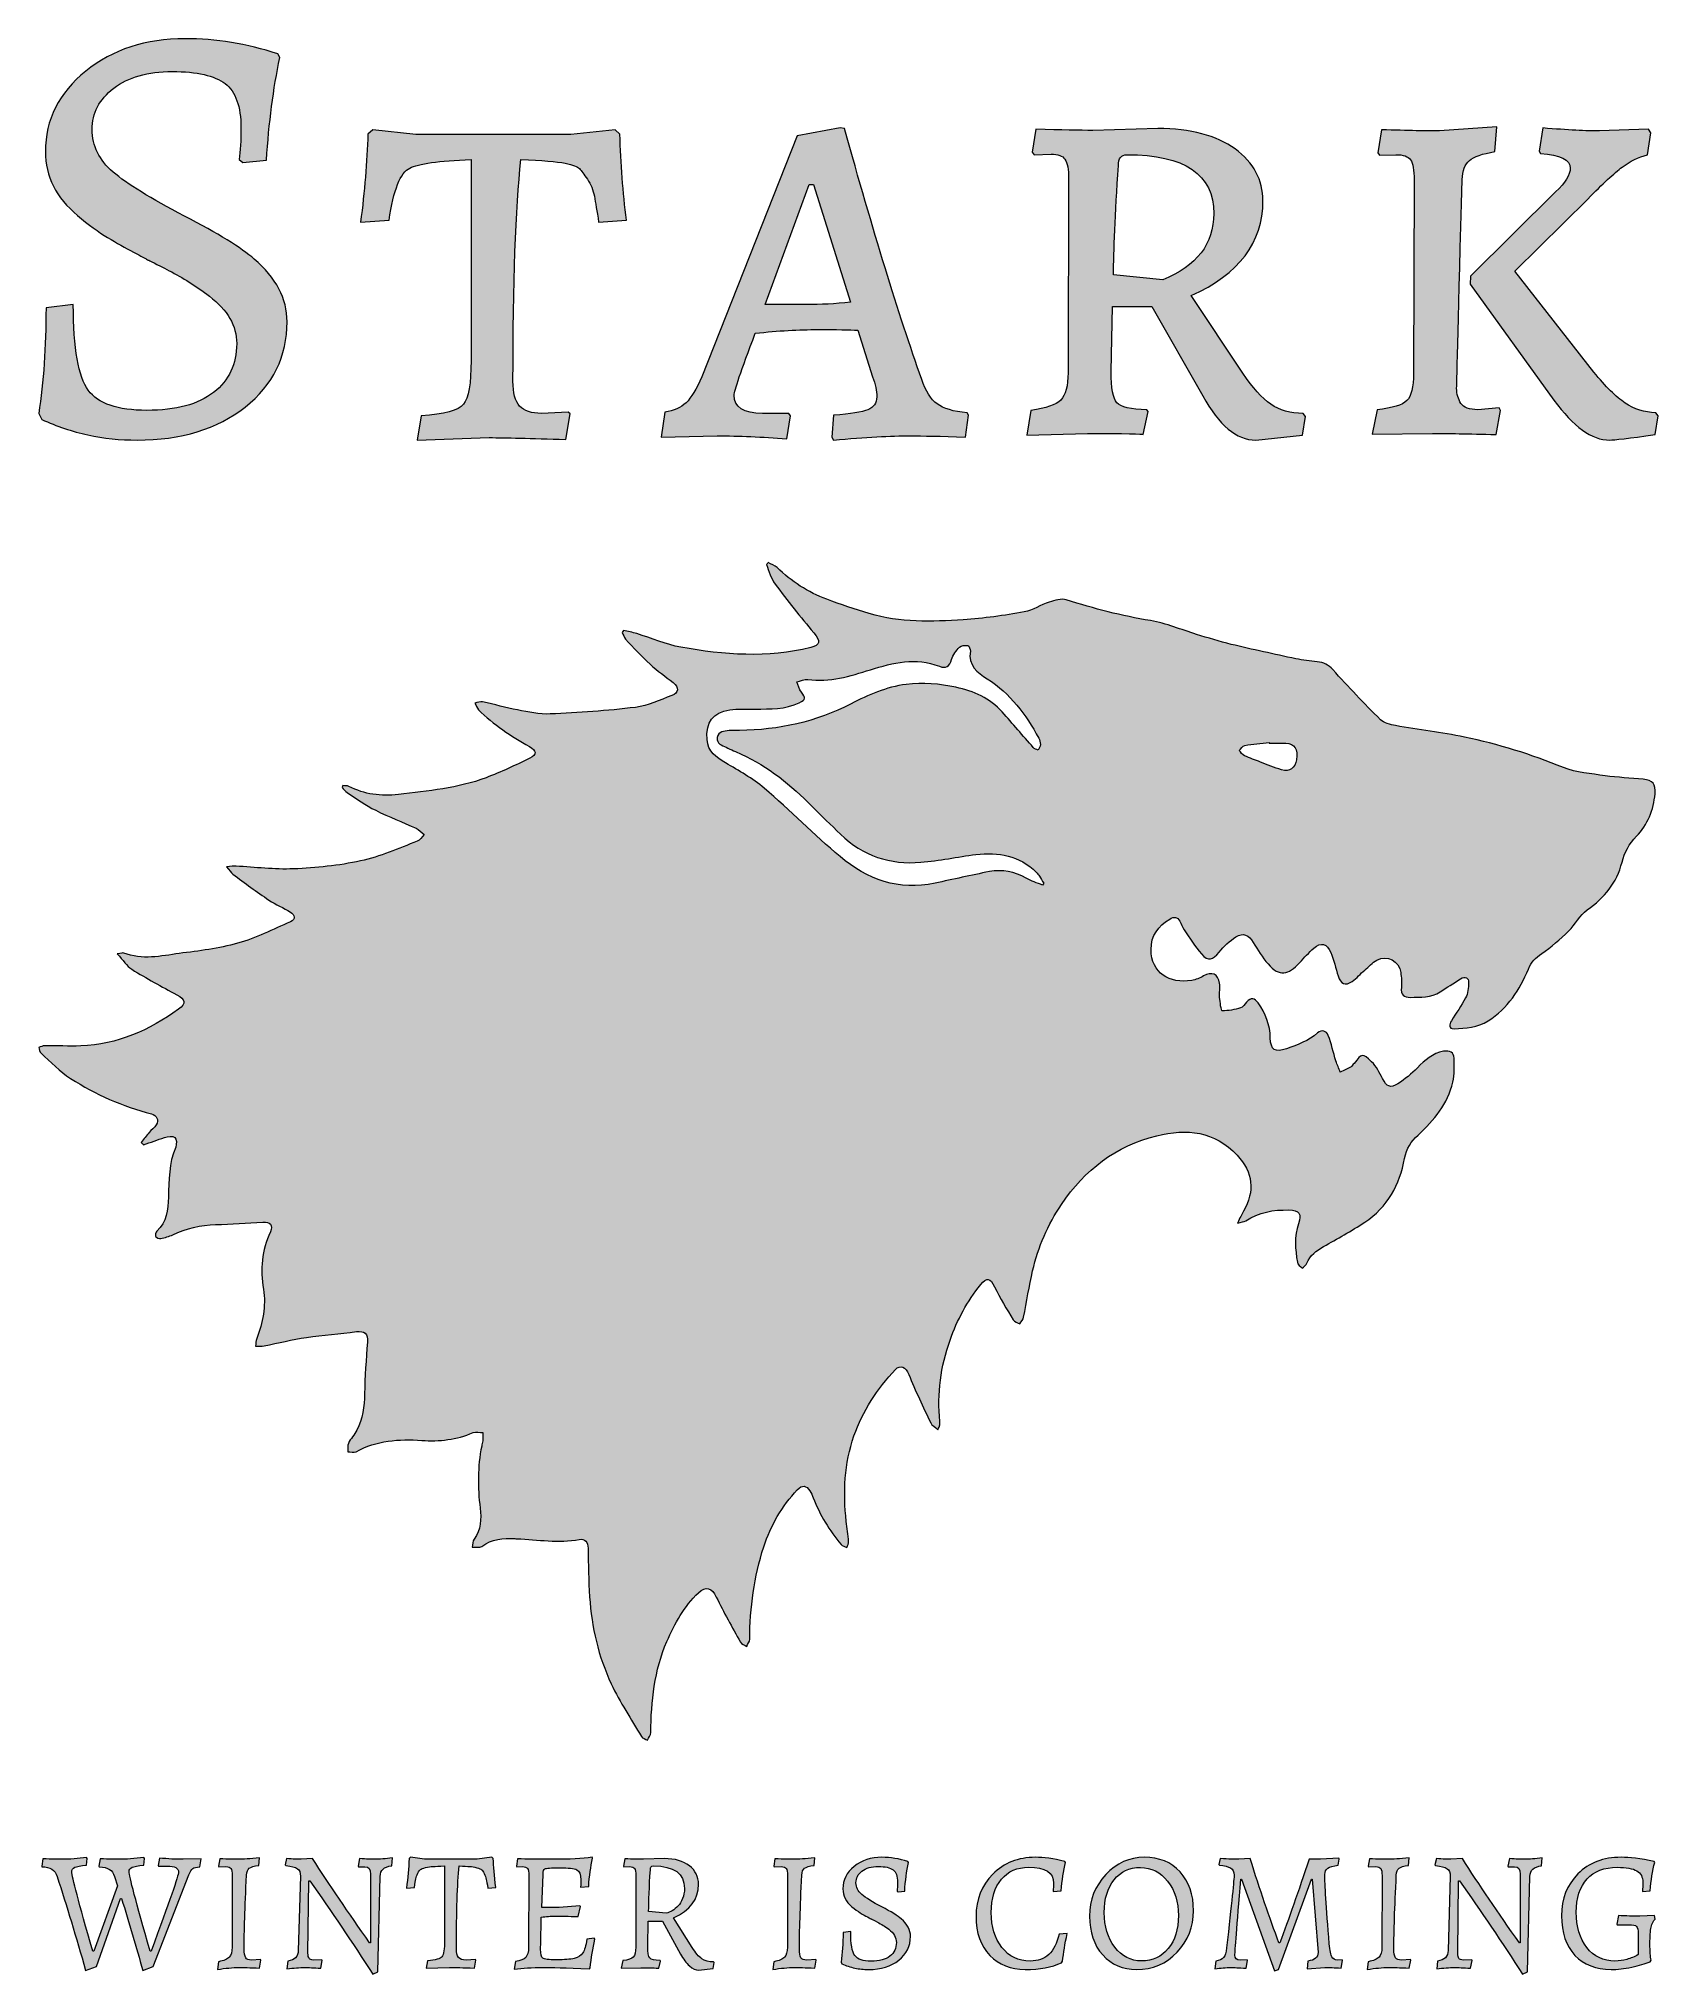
# Model space of a CAD drawing. Header units: inches. Extents: x 31.25 to 37.47, y -31.92 to -24.49.
import ezdxf

# ---------------------------------------------------------------- set-up
doc = ezdxf.new("R2010")
doc.units = ezdxf.units.IN
doc.header["$MEASUREMENT"] = 0
for name, color, linetype in [('Layer 2', 7, 'Continuous'), ('Layer 3', 7, 'Continuous'), ('Layer 4', 7, 'Continuous')]:
    doc.layers.add(name, color=color, linetype=linetype)

msp = doc.modelspace()

# ---------------------------------------------------------------- hatches: boundary and pattern name
at = {"layer": 'Layer 2', "true_color": 0xffffff}
h = msp.add_hatch(color=7, dxfattribs=at)
h.dxf.hatch_style = 2
edge = h.paths.add_edge_path()
edge.add_spline(control_points=[(31.6309, -26.0311), (31.5656, -26.0311), (31.5027, -26.0245), (31.4421, -26.0113), (31.3814, -25.9981), (31.3223, -25.9783), (31.2648, -25.9518), (31.2648, -25.9518), (31.2532, -25.9286), (31.2532, -25.9286), (31.2718, -25.8089), (31.2812, -25.6736), (31.2812, -25.5228), (31.2812, -25.5228), (31.3861, -25.5111), (31.3861, -25.5111), (31.3861, -25.679), (31.4051, -25.7886), (31.4432, -25.8399), (31.4813, -25.8913), (31.5563, -25.9169), (31.6682, -25.9169), (31.7802, -25.9169), (31.8656, -25.894), (31.9247, -25.8481), (31.9838, -25.8022), (32.0134, -25.7397), (32.0134, -25.6603), (32.0134, -25.592), (31.9784, -25.5314), (31.9084, -25.4785), (31.8571, -25.4396), (31.8058, -25.407), (31.7545, -25.3806), (31.7032, -25.3541), (31.6764, -25.3405), (31.6741, -25.3397), (31.6718, -25.339), (31.6694, -25.3378), (31.6671, -25.3363), (31.6648, -25.3347), (31.648, -25.3258), (31.617, -25.3094), (31.5858, -25.2931), (31.5528, -25.2745), (31.5178, -25.2535), (31.4829, -25.2325), (31.4444, -25.2041), (31.4024, -25.1683), (31.32, -25.0999), (31.2788, -25.0184), (31.2788, -24.9235), (31.2788, -24.8007), (31.3305, -24.6977), (31.4339, -24.6146), (31.5373, -24.5314), (31.6643, -24.4898), (31.8152, -24.4898), (31.9333, -24.4898), (32.0522, -24.5092), (32.1719, -24.5481), (32.1719, -24.5481), (32.1789, -24.5621), (32.1789, -24.5621), (32.154, -24.6818), (32.137, -24.8131), (32.1276, -24.9562), (32.1276, -24.9562), (32.0367, -24.9655), (32.0367, -24.9655), (32.0367, -24.9655), (32.0227, -24.9538), (32.0227, -24.9538), (32.0274, -24.9212), (32.0297, -24.8807), (32.0297, -24.8325), (32.0297, -24.7502), (32.0095, -24.6934), (31.969, -24.6624), (31.9286, -24.6313), (31.861, -24.6157), (31.7662, -24.6157), (31.6714, -24.6157), (31.5963, -24.6371), (31.5412, -24.6798), (31.486, -24.7226), (31.4584, -24.7754), (31.4584, -24.8384), (31.4584, -24.9013), (31.4852, -24.9558), (31.5388, -25.0017), (31.5925, -25.0475), (31.6838, -25.1039), (31.8128, -25.1707), (31.9418, -25.2376), (32.0312, -25.2927), (32.081, -25.3363), (32.1649, -25.4078), (32.2069, -25.4878), (32.2069, -25.5764), (32.2069, -25.7102), (32.1533, -25.8194), (32.046, -25.9041), (31.9388, -25.9888), (31.8004, -26.0311), (31.6309, -26.0311)], knot_values=[0, 0, 0, 0, 1, 1, 1, 2, 2, 2, 3, 3, 3, 4, 4, 4, 5, 5, 5, 6, 6, 6, 7, 7, 7, 8, 8, 8, 9, 9, 9, 10, 10, 10, 11, 11, 11, 12, 12, 12, 13, 13, 13, 14, 14, 14, 15, 15, 15, 16, 16, 16, 17, 17, 17, 18, 18, 18, 19, 19, 19, 20, 20, 20, 21, 21, 21, 22, 22, 22, 23, 23, 23, 24, 24, 24, 25, 25, 25, 26, 26, 26, 27, 27, 27, 28, 28, 28, 29, 29, 29, 30, 30, 30, 31, 31, 31, 32, 32, 32, 33, 33, 33, 34, 34, 34, 35, 35, 35, 35], degree=3, periodic=1)
h = msp.add_hatch(color=7, dxfattribs=at)
h.dxf.hatch_style = 2
edge = h.paths.add_edge_path()
edge.add_spline(control_points=[(32.9135, -25.7256), (32.9135, -25.7256), (32.9135, -24.9538), (32.9135, -24.9538), (32.7891, -24.9585), (32.7106, -24.9694), (32.6779, -24.9864), (32.6422, -25.0036), (32.6158, -25.0704), (32.5987, -25.1869), (32.5987, -25.1869), (32.4891, -25.194), (32.4891, -25.194), (32.5046, -25.0759), (32.5139, -24.9631), (32.517, -24.8558), (32.517, -24.8558), (32.5357, -24.8395), (32.5357, -24.8395), (32.5357, -24.8395), (32.7013, -24.8582), (32.7013, -24.8582), (32.7013, -24.8582), (33.2959, -24.8582), (33.2959, -24.8582), (33.2959, -24.8582), (33.4661, -24.8395), (33.4661, -24.8395), (33.4661, -24.8395), (33.4848, -24.8558), (33.4848, -24.8558), (33.4879, -24.9694), (33.4964, -25.0797), (33.5104, -25.1869), (33.5104, -25.1869), (33.4032, -25.194), (33.4032, -25.194), (33.3969, -25.152), (33.3915, -25.119), (33.3868, -25.0949), (33.3822, -25.0708), (33.3732, -25.049), (33.36, -25.0296), (33.3468, -25.0102), (33.3367, -24.9966), (33.3297, -24.9888), (33.3227, -24.981), (33.3044, -24.974), (33.2749, -24.9678), (33.2423, -24.9616), (33.1855, -24.9569), (33.1047, -24.9538), (33.0845, -25.1419), (33.0744, -25.4256), (33.0744, -25.8049), (33.0744, -25.85), (33.0829, -25.8819), (33.1, -25.9005), (33.1171, -25.9192), (33.1451, -25.9285), (33.184, -25.9285), (33.184, -25.9285), (33.2866, -25.9238), (33.2866, -25.9238), (33.2866, -25.9238), (33.2936, -25.9309), (33.2936, -25.9309), (33.2936, -25.9309), (33.2772, -26.0288), (33.2772, -26.0288), (33.142, -26.0241), (33.044, -26.0218), (32.9834, -26.0218), (32.9834, -26.0218), (32.7059, -26.0311), (32.7059, -26.0311), (32.7059, -26.0311), (32.7222, -25.9378), (32.7222, -25.9378), (32.8109, -25.9317), (32.8649, -25.9168), (32.8843, -25.8935), (32.9037, -25.8702), (32.9135, -25.8142), (32.9135, -25.7256)], knot_values=[0, 0, 0, 0, 1, 1, 1, 2, 2, 2, 3, 3, 3, 4, 4, 4, 5, 5, 5, 6, 6, 6, 7, 7, 7, 8, 8, 8, 9, 9, 9, 10, 10, 10, 11, 11, 11, 12, 12, 12, 13, 13, 13, 14, 14, 14, 15, 15, 15, 16, 16, 16, 17, 17, 17, 18, 18, 18, 19, 19, 19, 20, 20, 20, 21, 21, 21, 22, 22, 22, 23, 23, 23, 24, 24, 24, 25, 25, 25, 26, 26, 26, 27, 27, 27, 28, 28, 28, 28], degree=3, periodic=1)
h = msp.add_hatch(color=7, dxfattribs=at)
h.dxf.hatch_style = 2
edge = h.paths.add_edge_path()
edge.add_spline(control_points=[(34.8116, -26.0195), (34.7168, -26.0164), (34.646, -26.0148), (34.5994, -26.0148), (34.5263, -26.0148), (34.4284, -26.0202), (34.3056, -26.0311), (34.3056, -26.0311), (34.2986, -26.0195), (34.2986, -26.0195), (34.2986, -26.0195), (34.3056, -25.9355), (34.3056, -25.9355), (34.3709, -25.9309), (34.4148, -25.9239), (34.4373, -25.9145), (34.4599, -25.9052), (34.4712, -25.8889), (34.4712, -25.8655), (34.4712, -25.8422), (34.4657, -25.8166), (34.4548, -25.7886), (34.4548, -25.7886), (34.3989, -25.609), (34.3989, -25.609), (34.3677, -25.6075), (34.3164, -25.6067), (34.2449, -25.6067), (34.1734, -25.6067), (34.0934, -25.6114), (34.0048, -25.6207), (33.9503, -25.7653), (33.9231, -25.8446), (33.9231, -25.8586), (33.9231, -25.9052), (33.9597, -25.9286), (34.0328, -25.9286), (34.0328, -25.9286), (34.133, -25.9286), (34.133, -25.9286), (34.133, -25.9286), (34.14, -25.9378), (34.14, -25.9378), (34.14, -25.9378), (34.126, -26.0265), (34.126, -26.0265), (34.0312, -26.0187), (33.9418, -26.0148), (33.8579, -26.0148), (33.8579, -26.0148), (33.6433, -26.0195), (33.6433, -26.0195), (33.6433, -26.0195), (33.6573, -25.9239), (33.6573, -25.9239), (33.6915, -25.9192), (33.7187, -25.9072), (33.7389, -25.8877), (33.7591, -25.8683), (33.7793, -25.8353), (33.7996, -25.7886), (33.7996, -25.7886), (34.1657, -24.8629), (34.1657, -24.8629), (34.1657, -24.8629), (34.3312, -24.8326), (34.3312, -24.8326), (34.3312, -24.8326), (34.3475, -24.8349), (34.3475, -24.8349), (34.4563, -25.2266), (34.5551, -25.5477), (34.6437, -25.798), (34.6592, -25.8431), (34.679, -25.8745), (34.7031, -25.8924), (34.7273, -25.9103), (34.7657, -25.9215), (34.8186, -25.9262), (34.8186, -25.9262), (34.8232, -25.9355), (34.8232, -25.9355), (34.8232, -25.9355), (34.8116, -26.0195), (34.8116, -26.0195)], knot_values=[0, 0, 0, 0, 1, 1, 1, 2, 2, 2, 3, 3, 3, 4, 4, 4, 5, 5, 5, 6, 6, 6, 7, 7, 7, 8, 8, 8, 9, 9, 9, 10, 10, 10, 11, 11, 11, 12, 12, 12, 13, 13, 13, 14, 14, 14, 15, 15, 15, 16, 16, 16, 17, 17, 17, 18, 18, 18, 19, 19, 19, 20, 20, 20, 21, 21, 21, 22, 22, 22, 23, 23, 23, 24, 24, 24, 25, 25, 25, 26, 26, 26, 27, 27, 27, 28, 28, 28, 28], degree=3, periodic=1)
edge = h.paths.add_edge_path()
edge.add_spline(control_points=[(34.2006, -25.5111), (34.255, -25.5111), (34.3118, -25.508), (34.3709, -25.5018), (34.3709, -25.5018), (34.2286, -25.0494), (34.2286, -25.0494), (34.2286, -25.0494), (34.2123, -25.0494), (34.2123, -25.0494), (34.2123, -25.0494), (34.0421, -25.5111), (34.0421, -25.5111), (34.0421, -25.5111), (34.2006, -25.5111), (34.2006, -25.5111)], knot_values=[0, 0, 0, 0, 1, 1, 1, 2, 2, 2, 3, 3, 3, 4, 4, 4, 5, 5, 5, 5], degree=3, periodic=1)
h = msp.add_hatch(color=7, dxfattribs=at)
h.dxf.hatch_style = 2
edge = h.paths.add_edge_path()
edge.add_spline(control_points=[(35.8469, -24.913), (35.9184, -24.9651), (35.9542, -25.0316), (35.9542, -25.1124), (35.9542, -25.2725), (35.8624, -25.3938), (35.679, -25.4761), (35.679, -25.4761), (35.8772, -25.7746), (35.8772, -25.7746), (35.9146, -25.8306), (35.9503, -25.8703), (35.9845, -25.8936), (36.0187, -25.9169), (36.0599, -25.9286), (36.1081, -25.9286), (36.1081, -25.9286), (36.1174, -25.9402), (36.1174, -25.9402), (36.1174, -25.9402), (36.1058, -26.0125), (36.1058, -26.0125), (36.1058, -26.0125), (35.9262, -26.0311), (35.9262, -26.0311), (35.8531, -26.0311), (35.7855, -25.9744), (35.7233, -25.8609), (35.7233, -25.8609), (35.5275, -25.5181), (35.5275, -25.5181), (35.5275, -25.5181), (35.3759, -25.5181), (35.3759, -25.5181), (35.3759, -25.5181), (35.3712, -25.7676), (35.3712, -25.7676), (35.3712, -25.8314), (35.3786, -25.8714), (35.3934, -25.8877), (35.4081, -25.9041), (35.4466, -25.913), (35.5088, -25.9145), (35.5088, -25.9145), (35.5134, -25.9215), (35.5134, -25.9215), (35.5134, -25.9215), (35.4948, -26.0101), (35.4948, -26.0101), (35.4948, -26.007), (35.4233, -26.0055), (35.2803, -26.0055), (35.2803, -26.0055), (35.0471, -26.0125), (35.0471, -26.0125), (35.0471, -26.0125), (35.0634, -25.9169), (35.0634, -25.9169), (35.1209, -25.9091), (35.159, -25.8959), (35.1777, -25.8772), (35.1963, -25.8586), (35.2057, -25.8236), (35.2057, -25.7723), (35.2057, -25.7723), (35.208, -25.0285), (35.208, -25.0285), (35.208, -24.9912), (35.2033, -24.9659), (35.194, -24.9526), (35.1847, -24.9394), (35.1668, -24.9328), (35.1404, -24.9328), (35.1404, -24.9328), (35.0751, -24.9352), (35.0751, -24.9352), (35.0751, -24.9352), (35.0681, -24.9258), (35.0681, -24.9258), (35.0681, -24.9258), (35.0821, -24.8372), (35.0821, -24.8372), (35.18, -24.8404), (35.2531, -24.8419), (35.3013, -24.8419), (35.3013, -24.8419), (35.5508, -24.8349), (35.5508, -24.8349), (35.6767, -24.8349), (35.7754, -24.861), (35.8469, -24.913)], knot_values=[0, 0, 0, 0, 1, 1, 1, 2, 2, 2, 3, 3, 3, 4, 4, 4, 5, 5, 5, 6, 6, 6, 7, 7, 7, 8, 8, 8, 9, 9, 9, 10, 10, 10, 11, 11, 11, 12, 12, 12, 13, 13, 13, 14, 14, 14, 15, 15, 15, 16, 16, 16, 17, 17, 17, 18, 18, 18, 19, 19, 19, 20, 20, 20, 21, 21, 21, 22, 22, 22, 23, 23, 23, 24, 24, 24, 25, 25, 25, 26, 26, 26, 27, 27, 27, 28, 28, 28, 29, 29, 29, 30, 30, 30, 30], degree=3, periodic=1)
edge = h.paths.add_edge_path()
edge.add_spline(control_points=[(35.5694, -25.4155), (35.7, -25.3627), (35.7653, -25.2779), (35.7653, -25.1614), (35.7653, -25.0106), (35.6541, -24.9352), (35.4318, -24.9352), (35.41, -24.9352), (35.3992, -24.9492), (35.3992, -24.9772), (35.3867, -25.1668), (35.3806, -25.3068), (35.3806, -25.3969), (35.3806, -25.3969), (35.5694, -25.4155), (35.5694, -25.4155)], knot_values=[0, 0, 0, 0, 1, 1, 1, 2, 2, 2, 3, 3, 3, 4, 4, 4, 5, 5, 5, 5], degree=3, periodic=1)
h = msp.add_hatch(color=7, dxfattribs=at)
h.dxf.hatch_style = 2
edge = h.paths.add_edge_path()
edge.add_spline(control_points=[(36.719, -25.0308), (36.705, -25.5422), (36.698, -25.8092), (36.698, -25.8318), (36.698, -25.8543), (36.7035, -25.8737), (36.7144, -25.89), (36.7252, -25.9064), (36.747, -25.9145), (36.7796, -25.9145), (36.7796, -25.9145), (36.8613, -25.9075), (36.8613, -25.9075), (36.8613, -25.9075), (36.8659, -25.9169), (36.8659, -25.9169), (36.8659, -25.9169), (36.8496, -26.0101), (36.8496, -26.0101), (36.7423, -26.007), (36.6607, -26.0055), (36.6048, -26.0055), (36.6048, -26.0055), (36.3739, -26.0078), (36.3739, -26.0078), (36.3739, -26.0078), (36.3926, -25.9145), (36.3926, -25.9145), (36.4516, -25.9083), (36.4897, -25.8967), (36.5068, -25.8795), (36.5239, -25.8625), (36.5325, -25.8275), (36.5325, -25.7746), (36.5325, -25.7746), (36.5348, -25.0331), (36.5348, -25.0331), (36.5348, -24.9942), (36.5302, -24.9682), (36.5208, -24.955), (36.5115, -24.9418), (36.4929, -24.9351), (36.4649, -24.9351), (36.4649, -24.9351), (36.4019, -24.9375), (36.4019, -24.9375), (36.4019, -24.9375), (36.3949, -24.9281), (36.3949, -24.9281), (36.3949, -24.9281), (36.4089, -24.8395), (36.4089, -24.8395), (36.513, -24.8427), (36.5876, -24.8442), (36.6327, -24.8442), (36.6327, -24.8442), (36.8519, -24.8279), (36.8519, -24.8279), (36.8519, -24.8279), (36.8449, -24.9235), (36.8449, -24.9235), (36.7967, -24.9313), (36.7641, -24.9426), (36.747, -24.9573), (36.7299, -24.9721), (36.7206, -24.9966), (36.719, -25.0308)], knot_values=[0, 0, 0, 0, 1, 1, 1, 2, 2, 2, 3, 3, 3, 4, 4, 4, 5, 5, 5, 6, 6, 6, 7, 7, 7, 8, 8, 8, 9, 9, 9, 10, 10, 10, 11, 11, 11, 12, 12, 12, 13, 13, 13, 14, 14, 14, 15, 15, 15, 16, 16, 16, 17, 17, 17, 18, 18, 18, 19, 19, 19, 20, 20, 20, 21, 21, 21, 22, 22, 22, 22], degree=3, periodic=1)
edge = h.paths.add_edge_path()
edge.add_spline(control_points=[(37.1341, -24.9864), (37.1341, -24.9538), (37.096, -24.9351), (37.0198, -24.9305), (37.0198, -24.9305), (37.0152, -24.9212), (37.0152, -24.9212), (37.0152, -24.9212), (37.0292, -24.8326), (37.0292, -24.8326), (37.1255, -24.8403), (37.1978, -24.8442), (37.246, -24.8442), (37.246, -24.8442), (37.4349, -24.8372), (37.4349, -24.8372), (37.4349, -24.8372), (37.4442, -24.8512), (37.4442, -24.8512), (37.4442, -24.8512), (37.4302, -24.9351), (37.4302, -24.9351), (37.396, -24.9445), (37.3638, -24.9604), (37.3335, -24.983), (37.3031, -25.0055), (37.2592, -25.0463), (37.2017, -25.1054), (37.2017, -25.1054), (36.9219, -25.3829), (36.9219, -25.3829), (36.9219, -25.3829), (37.225, -25.77), (37.225, -25.77), (37.2701, -25.8259), (37.3102, -25.8655), (37.3451, -25.8889), (37.3801, -25.9122), (37.4194, -25.9246), (37.4629, -25.9262), (37.4629, -25.9262), (37.4722, -25.9378), (37.4722, -25.9378), (37.4722, -25.9378), (37.4605, -26.0101), (37.4605, -26.0101), (37.3595, -26.0242), (37.3012, -26.0311), (37.2857, -26.0311), (37.2172, -26.0311), (37.1458, -25.9798), (37.0711, -25.8772), (37.0711, -25.8772), (36.7494, -25.4318), (36.7494, -25.4318), (36.7494, -25.4318), (36.7517, -25.4015), (36.7517, -25.4015), (36.7517, -25.4015), (37.0781, -25.0774), (37.0781, -25.0774), (37.1155, -25.0432), (37.1341, -25.0129), (37.1341, -24.9864)], knot_values=[0, 0, 0, 0, 1, 1, 1, 2, 2, 2, 3, 3, 3, 4, 4, 4, 5, 5, 5, 6, 6, 6, 7, 7, 7, 8, 8, 8, 9, 9, 9, 10, 10, 10, 11, 11, 11, 12, 12, 12, 13, 13, 13, 14, 14, 14, 15, 15, 15, 16, 16, 16, 17, 17, 17, 18, 18, 18, 19, 19, 19, 20, 20, 20, 21, 21, 21, 21], degree=3, periodic=1)
at = {"layer": 'Layer 3', "true_color": 0xffffff}
h = msp.add_hatch(color=7, dxfattribs=at)
h.dxf.hatch_style = 2
edge = h.paths.add_edge_path()
edge.add_spline(control_points=[(31.2655, -31.5099), (31.2655, -31.5099), (31.2648, -31.5073), (31.2648, -31.5073), (31.2648, -31.5073), (31.2687, -31.4793), (31.2687, -31.4793), (31.3035, -31.4806), (31.3281, -31.4812), (31.3424, -31.4812), (31.3729, -31.4812), (31.4044, -31.4789), (31.437, -31.4741), (31.437, -31.4741), (31.4389, -31.4786), (31.4389, -31.4786), (31.4389, -31.4786), (31.4363, -31.5041), (31.4363, -31.5041), (31.4141, -31.5058), (31.3993, -31.5084), (31.3917, -31.5119), (31.3841, -31.5154), (31.3802, -31.5212), (31.3802, -31.5295), (31.3802, -31.5465), (31.407, -31.6477), (31.4604, -31.8333), (31.4604, -31.8333), (31.4644, -31.8333), (31.4644, -31.8333), (31.4644, -31.8333), (31.5563, -31.583), (31.5563, -31.583), (31.5563, -31.583), (31.5446, -31.5471), (31.5446, -31.5471), (31.5402, -31.5345), (31.5335, -31.5254), (31.5244, -31.5197), (31.5152, -31.5141), (31.5024, -31.5108), (31.4859, -31.5099), (31.4859, -31.5099), (31.4846, -31.5073), (31.4846, -31.5073), (31.4846, -31.5073), (31.4891, -31.4793), (31.4891, -31.4793), (31.5239, -31.4806), (31.5478, -31.4812), (31.5609, -31.4812), (31.5887, -31.4812), (31.6209, -31.4789), (31.6574, -31.4741), (31.6574, -31.4741), (31.6593, -31.4786), (31.6593, -31.4786), (31.6593, -31.4786), (31.6567, -31.5041), (31.6567, -31.5041), (31.6341, -31.5058), (31.619, -31.5084), (31.6114, -31.5119), (31.6038, -31.5154), (31.6, -31.521), (31.6, -31.5288), (31.6, -31.5432), (31.6269, -31.6447), (31.6808, -31.8333), (31.6808, -31.8333), (31.6847, -31.8333), (31.6847, -31.8333), (31.7552, -31.6434), (31.7904, -31.5423), (31.7904, -31.5302), (31.7904, -31.5149), (31.7756, -31.5073), (31.7461, -31.5073), (31.7461, -31.5073), (31.7135, -31.5073), (31.7135, -31.5073), (31.7135, -31.5073), (31.7121, -31.5047), (31.7121, -31.5047), (31.7121, -31.5047), (31.7167, -31.4767), (31.7167, -31.4767), (31.7493, -31.4797), (31.7795, -31.4812), (31.8073, -31.4812), (31.8073, -31.4812), (31.8765, -31.4793), (31.8765, -31.4793), (31.8765, -31.4793), (31.8719, -31.5099), (31.8719, -31.5099), (31.8589, -31.5108), (31.8497, -31.5131), (31.8445, -31.5168), (31.8393, -31.5205), (31.8345, -31.5286), (31.8302, -31.5412), (31.8302, -31.5412), (31.6932, -31.8933), (31.6932, -31.8933), (31.6932, -31.8933), (31.6528, -31.9077), (31.6528, -31.9077), (31.628, -31.8186), (31.6009, -31.7264), (31.5713, -31.6312), (31.5713, -31.6312), (31.5674, -31.6312), (31.5674, -31.6312), (31.5674, -31.6312), (31.4748, -31.8933), (31.4748, -31.8933), (31.4748, -31.8933), (31.4331, -31.9077), (31.4331, -31.9077), (31.397, -31.7799), (31.3607, -31.6597), (31.3242, -31.5471), (31.3163, -31.5227), (31.2968, -31.5104), (31.2655, -31.5099)], knot_values=[0, 0, 0, 0, 1, 1, 1, 2, 2, 2, 3, 3, 3, 4, 4, 4, 5, 5, 5, 6, 6, 6, 7, 7, 7, 8, 8, 8, 9, 9, 9, 10, 10, 10, 11, 11, 11, 12, 12, 12, 13, 13, 13, 14, 14, 14, 15, 15, 15, 16, 16, 16, 17, 17, 17, 18, 18, 18, 19, 19, 19, 20, 20, 20, 21, 21, 21, 22, 22, 22, 23, 23, 23, 24, 24, 24, 25, 25, 25, 26, 26, 26, 27, 27, 27, 28, 28, 28, 29, 29, 29, 30, 30, 30, 31, 31, 31, 32, 32, 32, 33, 33, 33, 34, 34, 34, 35, 35, 35, 36, 36, 36, 37, 37, 37, 38, 38, 38, 39, 39, 39, 40, 40, 40, 41, 41, 41, 42, 42, 42, 42], degree=3, periodic=1)
h = msp.add_hatch(color=7, dxfattribs=at)
h.dxf.hatch_style = 2
edge = h.paths.add_edge_path()
edge.add_spline(control_points=[(32.0421, -31.8236), (32.0421, -31.8414), (32.044, -31.8532), (32.0479, -31.8591), (32.0518, -31.865), (32.0595, -31.8679), (32.0708, -31.8679), (32.0708, -31.8679), (32.1053, -31.866), (32.1053, -31.866), (32.1053, -31.866), (32.1066, -31.8685), (32.1066, -31.8685), (32.1066, -31.8685), (32.1008, -31.8986), (32.1008, -31.8986), (32.0642, -31.8973), (32.0384, -31.8966), (32.0232, -31.8966), (31.9979, -31.8966), (31.9701, -31.8992), (31.9397, -31.9044), (31.9397, -31.9044), (31.9436, -31.8744), (31.9436, -31.8744), (31.964, -31.8705), (31.9779, -31.8647), (31.985, -31.8572), (31.9922, -31.8495), (31.9958, -31.8366), (31.9958, -31.8183), (31.9958, -31.8183), (31.9964, -31.5445), (31.9964, -31.5445), (31.9964, -31.5306), (31.9948, -31.5212), (31.9915, -31.5164), (31.9883, -31.5117), (31.9819, -31.5093), (31.9723, -31.5093), (31.9723, -31.5093), (31.9449, -31.5106), (31.9449, -31.5106), (31.9449, -31.5106), (31.9436, -31.508), (31.9436, -31.508), (31.9436, -31.508), (31.9482, -31.4793), (31.9482, -31.4793), (31.9821, -31.4806), (32.0058, -31.4812), (32.0193, -31.4812), (32.0375, -31.4812), (32.0647, -31.4793), (32.1008, -31.4754), (32.1008, -31.4754), (32.0982, -31.5047), (32.0982, -31.5047), (32.0799, -31.5069), (32.0677, -31.5105), (32.0616, -31.5155), (32.0556, -31.5205), (32.0521, -31.5293), (32.0512, -31.5419), (32.0451, -31.6679), (32.0421, -31.7618), (32.0421, -31.8236)], knot_values=[0, 0, 0, 0, 1, 1, 1, 2, 2, 2, 3, 3, 3, 4, 4, 4, 5, 5, 5, 6, 6, 6, 7, 7, 7, 8, 8, 8, 9, 9, 9, 10, 10, 10, 11, 11, 11, 12, 12, 12, 13, 13, 13, 14, 14, 14, 15, 15, 15, 16, 16, 16, 17, 17, 17, 18, 18, 18, 19, 19, 19, 20, 20, 20, 21, 21, 21, 22, 22, 22, 22], degree=3, periodic=1)
h = msp.add_hatch(color=7, dxfattribs=at)
h.dxf.hatch_style = 2
edge = h.paths.add_edge_path()
edge.add_spline(control_points=[(32.5272, -31.802), (32.5272, -31.802), (32.5272, -31.538), (32.5272, -31.538), (32.5272, -31.5193), (32.52, -31.5099), (32.5057, -31.5099), (32.5057, -31.5099), (32.4809, -31.5106), (32.4809, -31.5106), (32.4809, -31.5106), (32.4796, -31.508), (32.4796, -31.508), (32.4796, -31.508), (32.4855, -31.4786), (32.4855, -31.4786), (32.512, -31.4804), (32.5311, -31.4812), (32.5428, -31.4812), (32.562, -31.4812), (32.585, -31.4795), (32.612, -31.476), (32.612, -31.476), (32.6087, -31.506), (32.6087, -31.506), (32.5935, -31.5082), (32.5824, -31.5124), (32.5754, -31.5187), (32.5685, -31.525), (32.5648, -31.5345), (32.5644, -31.5471), (32.5644, -31.5471), (32.5552, -31.9135), (32.5552, -31.9135), (32.5552, -31.9135), (32.5363, -31.9227), (32.5363, -31.9227), (32.4576, -31.8005), (32.3768, -31.6808), (32.2938, -31.5634), (32.2938, -31.5634), (32.2905, -31.5634), (32.2905, -31.5634), (32.2905, -31.5634), (32.2872, -31.8418), (32.2872, -31.8418), (32.2872, -31.8514), (32.2888, -31.8581), (32.2918, -31.862), (32.2948, -31.866), (32.3001, -31.8679), (32.3075, -31.8679), (32.3075, -31.8679), (32.3407, -31.8672), (32.3407, -31.8672), (32.3407, -31.8672), (32.342, -31.8699), (32.342, -31.8699), (32.342, -31.8699), (32.3361, -31.8992), (32.3361, -31.8992), (32.3088, -31.8975), (32.2885, -31.8966), (32.2755, -31.8966), (32.2546, -31.8966), (32.2316, -31.8983), (32.2064, -31.9018), (32.2064, -31.9018), (32.2097, -31.8718), (32.2097, -31.8718), (32.2361, -31.8688), (32.2496, -31.8551), (32.2501, -31.8308), (32.2501, -31.8308), (32.2585, -31.5458), (32.2585, -31.5458), (32.2585, -31.5323), (32.2545, -31.5227), (32.2465, -31.5171), (32.2384, -31.5114), (32.2236, -31.5076), (32.2018, -31.5054), (32.2018, -31.5054), (32.1999, -31.5021), (32.1999, -31.5021), (32.1999, -31.5021), (32.2051, -31.478), (32.2051, -31.478), (32.2303, -31.4802), (32.249, -31.4812), (32.2612, -31.4812), (32.2612, -31.4812), (32.3048, -31.4786), (32.3048, -31.4786), (32.3692, -31.5786), (32.4422, -31.6864), (32.5239, -31.802), (32.5239, -31.802), (32.5272, -31.802), (32.5272, -31.802)], knot_values=[0, 0, 0, 0, 1, 1, 1, 2, 2, 2, 3, 3, 3, 4, 4, 4, 5, 5, 5, 6, 6, 6, 7, 7, 7, 8, 8, 8, 9, 9, 9, 10, 10, 10, 11, 11, 11, 12, 12, 12, 13, 13, 13, 14, 14, 14, 15, 15, 15, 16, 16, 16, 17, 17, 17, 18, 18, 18, 19, 19, 19, 20, 20, 20, 21, 21, 21, 22, 22, 22, 23, 23, 23, 24, 24, 24, 25, 25, 25, 26, 26, 26, 27, 27, 27, 28, 28, 28, 29, 29, 29, 30, 30, 30, 31, 31, 31, 32, 32, 32, 33, 33, 33, 33], degree=3, periodic=1)
h = msp.add_hatch(color=7, dxfattribs=at)
h.dxf.hatch_style = 2
edge = h.paths.add_edge_path()
edge.add_spline(control_points=[(32.8115, -31.791), (32.8115, -31.791), (32.8115, -31.5067), (32.8115, -31.5067), (32.791, -31.5076), (32.7764, -31.5082), (32.7675, -31.5086), (32.7585, -31.5091), (32.749, -31.5106), (32.7388, -31.5132), (32.7285, -31.5158), (32.722, -31.5182), (32.7192, -31.5204), (32.7164, -31.5225), (32.7129, -31.5275), (32.7088, -31.535), (32.7046, -31.5426), (32.702, -31.5497), (32.7009, -31.5562), (32.6999, -31.5628), (32.6982, -31.5736), (32.6961, -31.5888), (32.6961, -31.5888), (32.6654, -31.5915), (32.6654, -31.5915), (32.6706, -31.5532), (32.6739, -31.5156), (32.6752, -31.4786), (32.6752, -31.4786), (32.6811, -31.4734), (32.6811, -31.4734), (32.6811, -31.4734), (32.7352, -31.4806), (32.7352, -31.4806), (32.7352, -31.4806), (32.9373, -31.4806), (32.9373, -31.4806), (32.9373, -31.4806), (32.9927, -31.4734), (32.9927, -31.4734), (32.9927, -31.4734), (32.9986, -31.4786), (32.9986, -31.4786), (32.9995, -31.5069), (33.0028, -31.5436), (33.0084, -31.5888), (33.0084, -31.5888), (32.9778, -31.5915), (32.9778, -31.5915), (32.9751, -31.5762), (32.9732, -31.5651), (32.9719, -31.5582), (32.9706, -31.5512), (32.968, -31.5438), (32.9641, -31.536), (32.9601, -31.5282), (32.9567, -31.5232), (32.9536, -31.521), (32.9506, -31.5189), (32.9444, -31.5164), (32.935, -31.5135), (32.9257, -31.5107), (32.9167, -31.5091), (32.908, -31.5086), (32.8993, -31.5082), (32.8858, -31.5076), (32.8676, -31.5067), (32.8606, -31.5762), (32.8571, -31.6819), (32.8571, -31.8236), (32.8571, -31.8396), (32.8599, -31.8511), (32.8656, -31.8578), (32.8712, -31.8645), (32.8808, -31.8679), (32.8943, -31.8679), (32.8943, -31.8679), (32.9301, -31.866), (32.9301, -31.866), (32.9301, -31.866), (32.9321, -31.8685), (32.9321, -31.8685), (32.9321, -31.8685), (32.9262, -31.8986), (32.9262, -31.8986), (32.8828, -31.8973), (32.8508, -31.8966), (32.8304, -31.8966), (32.8304, -31.8966), (32.7411, -31.8992), (32.7411, -31.8992), (32.7411, -31.8992), (32.7463, -31.8712), (32.7463, -31.8712), (32.7767, -31.8685), (32.7952, -31.8632), (32.8017, -31.8552), (32.8082, -31.8472), (32.8115, -31.8258), (32.8115, -31.791)], knot_values=[0, 0, 0, 0, 1, 1, 1, 2, 2, 2, 3, 3, 3, 4, 4, 4, 5, 5, 5, 6, 6, 6, 7, 7, 7, 8, 8, 8, 9, 9, 9, 10, 10, 10, 11, 11, 11, 12, 12, 12, 13, 13, 13, 14, 14, 14, 15, 15, 15, 16, 16, 16, 17, 17, 17, 18, 18, 18, 19, 19, 19, 20, 20, 20, 21, 21, 21, 22, 22, 22, 23, 23, 23, 24, 24, 24, 25, 25, 25, 26, 26, 26, 27, 27, 27, 28, 28, 28, 29, 29, 29, 30, 30, 30, 31, 31, 31, 32, 32, 32, 33, 33, 33, 33], degree=3, periodic=1)
h = msp.add_hatch(color=7, dxfattribs=at)
h.dxf.hatch_style = 2
edge = h.paths.add_edge_path()
edge.add_spline(control_points=[(33.1845, -31.6658), (33.1845, -31.6658), (33.2516, -31.6664), (33.2516, -31.6664), (33.2516, -31.6664), (33.3312, -31.6593), (33.3312, -31.6593), (33.3312, -31.6593), (33.3338, -31.6625), (33.3338, -31.6625), (33.3338, -31.6625), (33.3246, -31.701), (33.3246, -31.701), (33.2873, -31.6997), (33.2587, -31.699), (33.2389, -31.699), (33.2191, -31.699), (33.2005, -31.7005), (33.1831, -31.7036), (33.1814, -31.7662), (33.1805, -31.807), (33.1805, -31.8262), (33.1805, -31.8453), (33.1832, -31.8569), (33.1887, -31.8611), (33.1941, -31.8652), (33.2118, -31.8672), (33.2418, -31.8672), (33.2718, -31.8672), (33.2944, -31.8654), (33.3097, -31.8617), (33.3249, -31.858), (33.3358, -31.8511), (33.3426, -31.8408), (33.3493, -31.8306), (33.3544, -31.8129), (33.3579, -31.7877), (33.3579, -31.7877), (33.3866, -31.7844), (33.3866, -31.7844), (33.3866, -31.7844), (33.3885, -31.7877), (33.3885, -31.7877), (33.3807, -31.8238), (33.3748, -31.8603), (33.3709, -31.8973), (33.3709, -31.8973), (33.3677, -31.9011), (33.3677, -31.9011), (33.2773, -31.8981), (33.2181, -31.8966), (33.1903, -31.8966), (33.1477, -31.8966), (33.1108, -31.8988), (33.0795, -31.9031), (33.0795, -31.9031), (33.0834, -31.8731), (33.0834, -31.8731), (33.1029, -31.8705), (33.1163, -31.8654), (33.1235, -31.8578), (33.1306, -31.8502), (33.1342, -31.8371), (33.1342, -31.8183), (33.1342, -31.8183), (33.1349, -31.5445), (33.1349, -31.5445), (33.1349, -31.5306), (33.1333, -31.5212), (33.13, -31.5164), (33.1267, -31.5117), (33.1203, -31.5093), (33.1108, -31.5093), (33.1108, -31.5093), (33.0886, -31.5106), (33.0886, -31.5106), (33.0886, -31.5106), (33.0873, -31.508), (33.0873, -31.508), (33.0873, -31.508), (33.0919, -31.4793), (33.0919, -31.4793), (33.1262, -31.4806), (33.1729, -31.4812), (33.2321, -31.4812), (33.2912, -31.4812), (33.3399, -31.4786), (33.3781, -31.4734), (33.3781, -31.4734), (33.3801, -31.4773), (33.3801, -31.4773), (33.3727, -31.5095), (33.3677, -31.5456), (33.3651, -31.5856), (33.3651, -31.5856), (33.3338, -31.5882), (33.3338, -31.5882), (33.3346, -31.5756), (33.3351, -31.5662), (33.3351, -31.5601), (33.3351, -31.5388), (33.33, -31.5258), (33.3197, -31.521), (33.3095, -31.5162), (33.2876, -31.5139), (33.2539, -31.5139), (33.2202, -31.5139), (33.2012, -31.515), (33.1968, -31.5174), (33.1925, -31.5198), (33.1901, -31.5271), (33.1897, -31.5393), (33.1897, -31.5393), (33.1845, -31.6658), (33.1845, -31.6658)], knot_values=[0, 0, 0, 0, 1, 1, 1, 2, 2, 2, 3, 3, 3, 4, 4, 4, 5, 5, 5, 6, 6, 6, 7, 7, 7, 8, 8, 8, 9, 9, 9, 10, 10, 10, 11, 11, 11, 12, 12, 12, 13, 13, 13, 14, 14, 14, 15, 15, 15, 16, 16, 16, 17, 17, 17, 18, 18, 18, 19, 19, 19, 20, 20, 20, 21, 21, 21, 22, 22, 22, 23, 23, 23, 24, 24, 24, 25, 25, 25, 26, 26, 26, 27, 27, 27, 28, 28, 28, 29, 29, 29, 30, 30, 30, 31, 31, 31, 32, 32, 32, 33, 33, 33, 34, 34, 34, 35, 35, 35, 36, 36, 36, 37, 37, 37, 38, 38, 38, 38], degree=3, periodic=1)
h = msp.add_hatch(color=7, dxfattribs=at)
h.dxf.hatch_style = 2
edge = h.paths.add_edge_path()
edge.add_spline(control_points=[(33.7517, -31.506), (33.7752, -31.5243), (33.7869, -31.548), (33.7869, -31.5771), (33.7869, -31.634), (33.755, -31.6771), (33.6911, -31.7062), (33.6911, -31.7062), (33.7628, -31.8197), (33.7628, -31.8197), (33.7754, -31.8405), (33.7877, -31.855), (33.7996, -31.863), (33.8116, -31.871), (33.8263, -31.8751), (33.8437, -31.8751), (33.8437, -31.8751), (33.8463, -31.8777), (33.8463, -31.8777), (33.8463, -31.8777), (33.8424, -31.8999), (33.8424, -31.8999), (33.8424, -31.8999), (33.7869, -31.907), (33.7869, -31.907), (33.7761, -31.907), (33.7644, -31.9015), (33.7521, -31.8904), (33.7397, -31.8793), (33.7283, -31.8642), (33.7178, -31.8451), (33.7178, -31.8451), (33.6481, -31.7186), (33.6481, -31.7186), (33.6481, -31.7186), (33.5939, -31.7186), (33.5939, -31.7186), (33.5939, -31.7186), (33.592, -31.8157), (33.592, -31.8157), (33.592, -31.8392), (33.5946, -31.854), (33.5998, -31.8601), (33.605, -31.8662), (33.6181, -31.8692), (33.6389, -31.8692), (33.6389, -31.8692), (33.6402, -31.8718), (33.6402, -31.8718), (33.6402, -31.8718), (33.6344, -31.8992), (33.6344, -31.8992), (33.6344, -31.8988), (33.6113, -31.8981), (33.5652, -31.8973), (33.5652, -31.8973), (33.4903, -31.8992), (33.4903, -31.8992), (33.4903, -31.8992), (33.4961, -31.8699), (33.4961, -31.8699), (33.5166, -31.8677), (33.5299, -31.8632), (33.5362, -31.8565), (33.5425, -31.8498), (33.5457, -31.8371), (33.5457, -31.8183), (33.5457, -31.8183), (33.5463, -31.5445), (33.5463, -31.5445), (33.5463, -31.5306), (33.5447, -31.5212), (33.5414, -31.5164), (33.5382, -31.5117), (33.5318, -31.5093), (33.5222, -31.5093), (33.5222, -31.5093), (33.5, -31.5106), (33.5, -31.5106), (33.5, -31.5106), (33.4987, -31.508), (33.4987, -31.508), (33.4987, -31.508), (33.5033, -31.4793), (33.5033, -31.4793), (33.535, -31.4806), (33.5591, -31.4812), (33.5757, -31.4812), (33.5757, -31.4812), (33.6559, -31.4786), (33.6559, -31.4786), (33.6963, -31.4786), (33.7283, -31.4878), (33.7517, -31.506)], knot_values=[0, 0, 0, 0, 1, 1, 1, 2, 2, 2, 3, 3, 3, 4, 4, 4, 5, 5, 5, 6, 6, 6, 7, 7, 7, 8, 8, 8, 9, 9, 9, 10, 10, 10, 11, 11, 11, 12, 12, 12, 13, 13, 13, 14, 14, 14, 15, 15, 15, 16, 16, 16, 17, 17, 17, 18, 18, 18, 19, 19, 19, 20, 20, 20, 21, 21, 21, 22, 22, 22, 23, 23, 23, 24, 24, 24, 25, 25, 25, 26, 26, 26, 27, 27, 27, 28, 28, 28, 29, 29, 29, 30, 30, 30, 31, 31, 31, 31], degree=3, periodic=1)
edge = h.paths.add_edge_path()
edge.add_spline(control_points=[(33.7328, -31.5927), (33.7328, -31.5354), (33.693, -31.5067), (33.6135, -31.5067), (33.6091, -31.5067), (33.6062, -31.5076), (33.6047, -31.5096), (33.6032, -31.5116), (33.6022, -31.5156), (33.6018, -31.5217), (33.5978, -31.5882), (33.5957, -31.6417), (33.5952, -31.6821), (33.5952, -31.6821), (33.6624, -31.6886), (33.6624, -31.6886), (33.6785, -31.6847), (33.6939, -31.6751), (33.7087, -31.6599), (33.7148, -31.6534), (33.7203, -31.6442), (33.7253, -31.6322), (33.7303, -31.6202), (33.7328, -31.6071), (33.7328, -31.5927)], knot_values=[0, 0, 0, 0, 1, 1, 1, 2, 2, 2, 3, 3, 3, 4, 4, 4, 5, 5, 5, 6, 6, 6, 7, 7, 7, 8, 8, 8, 8], degree=3, periodic=1)
h = msp.add_hatch(color=7, dxfattribs=at)
h.dxf.hatch_style = 2
edge = h.paths.add_edge_path()
edge.add_spline(control_points=[(34.1743, -31.8236), (34.1743, -31.8414), (34.1762, -31.8532), (34.1801, -31.8591), (34.184, -31.865), (34.1916, -31.8679), (34.2029, -31.8679), (34.2029, -31.8679), (34.2375, -31.866), (34.2375, -31.866), (34.2375, -31.866), (34.2388, -31.8685), (34.2388, -31.8685), (34.2388, -31.8685), (34.2329, -31.8986), (34.2329, -31.8986), (34.1964, -31.8973), (34.1706, -31.8966), (34.1553, -31.8966), (34.1301, -31.8966), (34.1023, -31.8992), (34.0719, -31.9044), (34.0719, -31.9044), (34.0758, -31.8744), (34.0758, -31.8744), (34.0962, -31.8705), (34.11, -31.8647), (34.1172, -31.8572), (34.1244, -31.8495), (34.1279, -31.8366), (34.1279, -31.8183), (34.1279, -31.8183), (34.1286, -31.5445), (34.1286, -31.5445), (34.1286, -31.5306), (34.127, -31.5212), (34.1237, -31.5164), (34.1205, -31.5117), (34.114, -31.5093), (34.1045, -31.5093), (34.1045, -31.5093), (34.0771, -31.5106), (34.0771, -31.5106), (34.0771, -31.5106), (34.0758, -31.508), (34.0758, -31.508), (34.0758, -31.508), (34.0804, -31.4793), (34.0804, -31.4793), (34.1143, -31.4806), (34.138, -31.4812), (34.1514, -31.4812), (34.1697, -31.4812), (34.1968, -31.4793), (34.2329, -31.4754), (34.2329, -31.4754), (34.2303, -31.5047), (34.2303, -31.5047), (34.2121, -31.5069), (34.1999, -31.5105), (34.1938, -31.5155), (34.1877, -31.5205), (34.1843, -31.5293), (34.1834, -31.5419), (34.1773, -31.6679), (34.1743, -31.7618), (34.1743, -31.8236)], knot_values=[0, 0, 0, 0, 1, 1, 1, 2, 2, 2, 3, 3, 3, 4, 4, 4, 5, 5, 5, 6, 6, 6, 7, 7, 7, 8, 8, 8, 9, 9, 9, 10, 10, 10, 11, 11, 11, 12, 12, 12, 13, 13, 13, 14, 14, 14, 15, 15, 15, 16, 16, 16, 17, 17, 17, 18, 18, 18, 19, 19, 19, 20, 20, 20, 21, 21, 21, 22, 22, 22, 22], degree=3, periodic=1)
h = msp.add_hatch(color=7, dxfattribs=at)
h.dxf.hatch_style = 2
edge = h.paths.add_edge_path()
edge.add_spline(control_points=[(34.4396, -31.9044), (34.4214, -31.9044), (34.4038, -31.9026), (34.3868, -31.8989), (34.3698, -31.8952), (34.3533, -31.8896), (34.3373, -31.8823), (34.3373, -31.8823), (34.334, -31.8757), (34.334, -31.8757), (34.3392, -31.8423), (34.3418, -31.8044), (34.3418, -31.7623), (34.3418, -31.7623), (34.3712, -31.759), (34.3712, -31.759), (34.3712, -31.806), (34.3765, -31.8366), (34.3871, -31.8509), (34.3978, -31.8653), (34.4188, -31.8725), (34.45, -31.8725), (34.4813, -31.8725), (34.5052, -31.8661), (34.5218, -31.8532), (34.5383, -31.8404), (34.5466, -31.8229), (34.5466, -31.8007), (34.5466, -31.7816), (34.5368, -31.7647), (34.5172, -31.7499), (34.5029, -31.739), (34.4885, -31.7299), (34.4742, -31.7225), (34.4598, -31.7151), (34.4523, -31.7113), (34.4517, -31.7111), (34.451, -31.7109), (34.4504, -31.7105), (34.4497, -31.7101), (34.4491, -31.7097), (34.4444, -31.7072), (34.4357, -31.7026), (34.427, -31.698), (34.4178, -31.6928), (34.408, -31.6869), (34.3982, -31.6811), (34.3875, -31.6732), (34.3757, -31.6632), (34.3527, -31.644), (34.3412, -31.6212), (34.3412, -31.5947), (34.3412, -31.5604), (34.3556, -31.5315), (34.3845, -31.5083), (34.4134, -31.485), (34.449, -31.4734), (34.4911, -31.4734), (34.5242, -31.4734), (34.5574, -31.4789), (34.5909, -31.4897), (34.5909, -31.4897), (34.5928, -31.4936), (34.5928, -31.4936), (34.5859, -31.5271), (34.5811, -31.5639), (34.5785, -31.6038), (34.5785, -31.6038), (34.5531, -31.6064), (34.5531, -31.6064), (34.5531, -31.6064), (34.5492, -31.6032), (34.5492, -31.6032), (34.5505, -31.594), (34.5511, -31.5827), (34.5511, -31.5693), (34.5511, -31.5462), (34.5455, -31.5304), (34.5342, -31.5217), (34.5228, -31.513), (34.5039, -31.5086), (34.4774, -31.5086), (34.4509, -31.5086), (34.4299, -31.5146), (34.4145, -31.5266), (34.3991, -31.5385), (34.3914, -31.5533), (34.3914, -31.5709), (34.3914, -31.5885), (34.3989, -31.6037), (34.4139, -31.6166), (34.4289, -31.6294), (34.4544, -31.6451), (34.4905, -31.6638), (34.5266, -31.6825), (34.5516, -31.698), (34.5655, -31.7101), (34.5889, -31.7301), (34.6007, -31.7525), (34.6007, -31.7773), (34.6007, -31.8147), (34.5857, -31.8452), (34.5557, -31.8689), (34.5257, -31.8926), (34.487, -31.9044), (34.4396, -31.9044)], knot_values=[0, 0, 0, 0, 1, 1, 1, 2, 2, 2, 3, 3, 3, 4, 4, 4, 5, 5, 5, 6, 6, 6, 7, 7, 7, 8, 8, 8, 9, 9, 9, 10, 10, 10, 11, 11, 11, 12, 12, 12, 13, 13, 13, 14, 14, 14, 15, 15, 15, 16, 16, 16, 17, 17, 17, 18, 18, 18, 19, 19, 19, 20, 20, 20, 21, 21, 21, 22, 22, 22, 23, 23, 23, 24, 24, 24, 25, 25, 25, 26, 26, 26, 27, 27, 27, 28, 28, 28, 29, 29, 29, 30, 30, 30, 31, 31, 31, 32, 32, 32, 33, 33, 33, 34, 34, 34, 35, 35, 35, 35], degree=3, periodic=1)
h = msp.add_hatch(color=7, dxfattribs=at)
h.dxf.hatch_style = 2
edge = h.paths.add_edge_path()
edge.add_spline(control_points=[(35.181, -31.8783), (35.1436, -31.8957), (35.0971, -31.9044), (35.0415, -31.9044), (34.9858, -31.9044), (34.9404, -31.8863), (34.9052, -31.85), (34.87, -31.8137), (34.8524, -31.7636), (34.8524, -31.6997), (34.8524, -31.6358), (34.8739, -31.5821), (34.9169, -31.5386), (34.96, -31.4951), (35.0143, -31.4734), (35.0799, -31.4734), (35.1121, -31.4734), (35.1499, -31.4786), (35.1934, -31.489), (35.1934, -31.489), (35.196, -31.493), (35.196, -31.493), (35.1877, -31.5256), (35.1823, -31.5619), (35.1797, -31.6019), (35.1797, -31.6019), (35.1484, -31.6045), (35.1484, -31.6045), (35.1497, -31.5927), (35.1503, -31.5821), (35.1503, -31.5725), (35.1503, -31.5321), (35.1184, -31.5119), (35.0545, -31.5119), (35.0106, -31.5119), (34.9757, -31.5272), (34.9498, -31.5578), (34.924, -31.5885), (34.911, -31.6311), (34.911, -31.6857), (34.911, -31.7402), (34.9246, -31.7849), (34.9518, -31.8197), (34.979, -31.8544), (35.0152, -31.8718), (35.0604, -31.8718), (35.0899, -31.8718), (35.1137, -31.8635), (35.1318, -31.8467), (35.1498, -31.83), (35.163, -31.804), (35.1712, -31.7688), (35.1712, -31.7688), (35.2025, -31.7662), (35.2025, -31.7662), (35.1938, -31.8057), (35.188, -31.8412), (35.1849, -31.8725), (35.1849, -31.8725), (35.181, -31.8783), (35.181, -31.8783)], knot_values=[0, 0, 0, 0, 1, 1, 1, 2, 2, 2, 3, 3, 3, 4, 4, 4, 5, 5, 5, 6, 6, 6, 7, 7, 7, 8, 8, 8, 9, 9, 9, 10, 10, 10, 11, 11, 11, 12, 12, 12, 13, 13, 13, 14, 14, 14, 15, 15, 15, 16, 16, 16, 17, 17, 17, 18, 18, 18, 19, 19, 19, 20, 20, 20, 20], degree=3, periodic=1)
h = msp.add_hatch(color=7, dxfattribs=at)
h.dxf.hatch_style = 2
edge = h.paths.add_edge_path()
edge.add_spline(control_points=[(35.4692, -31.9044), (35.4157, -31.9044), (35.3723, -31.8857), (35.3388, -31.8484), (35.3053, -31.811), (35.2886, -31.7613), (35.2886, -31.6994), (35.2886, -31.6374), (35.3092, -31.5843), (35.3505, -31.5399), (35.3918, -31.4956), (35.4412, -31.4734), (35.4985, -31.4734), (35.5559, -31.4734), (35.6018, -31.4921), (35.6361, -31.5295), (35.6705, -31.5669), (35.6876, -31.6166), (35.6876, -31.6785), (35.6876, -31.7404), (35.6667, -31.7936), (35.6247, -31.8379), (35.5828, -31.8823), (35.5309, -31.9044), (35.4692, -31.9044)], knot_values=[0, 0, 0, 0, 1, 1, 1, 2, 2, 2, 3, 3, 3, 4, 4, 4, 5, 5, 5, 6, 6, 6, 7, 7, 7, 8, 8, 8, 8], degree=3, periodic=1)
edge = h.paths.add_edge_path()
edge.add_spline(control_points=[(35.3447, -31.686), (35.3447, -31.739), (35.3581, -31.7831), (35.3851, -31.8183), (35.412, -31.8536), (35.4465, -31.8712), (35.4884, -31.8712), (35.5304, -31.8712), (35.5644, -31.8554), (35.5905, -31.8239), (35.6166, -31.7924), (35.6296, -31.7502), (35.6296, -31.6974), (35.6296, -31.6446), (35.6158, -31.6005), (35.5882, -31.5654), (35.5606, -31.5302), (35.5257, -31.5125), (35.4835, -31.5125), (35.4414, -31.5125), (35.4077, -31.5282), (35.3825, -31.5595), (35.3573, -31.5908), (35.3447, -31.6329), (35.3447, -31.686)], knot_values=[0, 0, 0, 0, 1, 1, 1, 2, 2, 2, 3, 3, 3, 4, 4, 4, 5, 5, 5, 6, 6, 6, 7, 7, 7, 8, 8, 8, 8], degree=3, periodic=1)
h = msp.add_hatch(color=7, dxfattribs=at)
h.dxf.hatch_style = 2
edge = h.paths.add_edge_path()
edge.add_spline(control_points=[(35.8689, -31.5576), (35.8541, -31.7397), (35.8467, -31.8369), (35.8467, -31.8493), (35.8467, -31.8617), (35.8535, -31.8679), (35.8669, -31.8679), (35.8669, -31.8679), (35.8937, -31.8672), (35.8937, -31.8672), (35.8937, -31.8672), (35.895, -31.8699), (35.895, -31.8699), (35.895, -31.8699), (35.8891, -31.8992), (35.8891, -31.8992), (35.8613, -31.8975), (35.8419, -31.8966), (35.8311, -31.8966), (35.8119, -31.8966), (35.7915, -31.8983), (35.7698, -31.9018), (35.7698, -31.9018), (35.773, -31.8718), (35.773, -31.8718), (35.787, -31.8701), (35.7969, -31.8656), (35.803, -31.8584), (35.8091, -31.8513), (35.813, -31.839), (35.8148, -31.8216), (35.8339, -31.6473), (35.8435, -31.5539), (35.8435, -31.5415), (35.8435, -31.5292), (35.839, -31.5202), (35.8301, -31.5145), (35.8212, -31.5089), (35.8067, -31.5054), (35.7867, -31.5041), (35.7867, -31.5041), (35.7848, -31.5008), (35.7848, -31.5008), (35.7848, -31.5008), (35.79, -31.478), (35.79, -31.478), (35.8235, -31.4802), (35.8472, -31.4812), (35.8611, -31.4812), (35.8611, -31.4812), (35.9054, -31.4786), (35.9054, -31.4786), (35.9424, -31.5973), (35.9791, -31.7051), (36.0156, -31.802), (36.0156, -31.802), (36.0189, -31.802), (36.0189, -31.802), (36.0528, -31.7116), (36.0904, -31.6043), (36.1317, -31.48), (36.1525, -31.4808), (36.1669, -31.4812), (36.1747, -31.4812), (36.1747, -31.4812), (36.2451, -31.4773), (36.2451, -31.4773), (36.2451, -31.4773), (36.2464, -31.48), (36.2464, -31.48), (36.2464, -31.48), (36.2432, -31.5041), (36.2432, -31.5041), (36.2245, -31.5062), (36.2112, -31.5101), (36.2034, -31.5155), (36.1956, -31.5209), (36.1917, -31.5291), (36.1917, -31.5399), (36.1917, -31.5734), (36.1973, -31.6621), (36.2086, -31.806), (36.2116, -31.8316), (36.2151, -31.8484), (36.219, -31.8562), (36.2229, -31.864), (36.2301, -31.8679), (36.2406, -31.8679), (36.2406, -31.8679), (36.2588, -31.8666), (36.2588, -31.8666), (36.2588, -31.8666), (36.2601, -31.8692), (36.2601, -31.8692), (36.2601, -31.8692), (36.2543, -31.8986), (36.2543, -31.8986), (36.2286, -31.8973), (36.208, -31.8966), (36.1923, -31.8966), (36.1923, -31.8966), (36.1245, -31.9018), (36.1245, -31.9018), (36.1245, -31.9018), (36.1271, -31.8718), (36.1271, -31.8718), (36.1527, -31.8688), (36.1656, -31.8579), (36.1656, -31.8392), (36.1656, -31.8392), (36.1434, -31.5576), (36.1434, -31.5576), (36.1434, -31.5576), (36.1402, -31.5576), (36.1402, -31.5576), (36.1402, -31.5576), (36.0143, -31.9044), (36.0143, -31.9044), (36.0143, -31.9044), (35.9987, -31.909), (35.9987, -31.909), (35.9987, -31.909), (35.8722, -31.5576), (35.8722, -31.5576), (35.8722, -31.5576), (35.8689, -31.5576), (35.8689, -31.5576)], knot_values=[0, 0, 0, 0, 1, 1, 1, 2, 2, 2, 3, 3, 3, 4, 4, 4, 5, 5, 5, 6, 6, 6, 7, 7, 7, 8, 8, 8, 9, 9, 9, 10, 10, 10, 11, 11, 11, 12, 12, 12, 13, 13, 13, 14, 14, 14, 15, 15, 15, 16, 16, 16, 17, 17, 17, 18, 18, 18, 19, 19, 19, 20, 20, 20, 21, 21, 21, 22, 22, 22, 23, 23, 23, 24, 24, 24, 25, 25, 25, 26, 26, 26, 27, 27, 27, 28, 28, 28, 29, 29, 29, 30, 30, 30, 31, 31, 31, 32, 32, 32, 33, 33, 33, 34, 34, 34, 35, 35, 35, 36, 36, 36, 37, 37, 37, 38, 38, 38, 39, 39, 39, 40, 40, 40, 41, 41, 41, 42, 42, 42, 42], degree=3, periodic=1)
h = msp.add_hatch(color=7, dxfattribs=at)
h.dxf.hatch_style = 2
edge = h.paths.add_edge_path()
edge.add_spline(control_points=[(36.457, -31.8236), (36.457, -31.8414), (36.459, -31.8532), (36.4629, -31.8591), (36.4668, -31.865), (36.4744, -31.8679), (36.4857, -31.8679), (36.4857, -31.8679), (36.5203, -31.866), (36.5203, -31.866), (36.5203, -31.866), (36.5216, -31.8685), (36.5216, -31.8685), (36.5216, -31.8685), (36.5157, -31.8986), (36.5157, -31.8986), (36.4792, -31.8973), (36.4533, -31.8966), (36.4381, -31.8966), (36.4129, -31.8966), (36.3851, -31.8992), (36.3547, -31.9044), (36.3547, -31.9044), (36.3586, -31.8744), (36.3586, -31.8744), (36.379, -31.8705), (36.3928, -31.8647), (36.4, -31.8572), (36.4071, -31.8495), (36.4107, -31.8366), (36.4107, -31.8183), (36.4107, -31.8183), (36.4114, -31.5445), (36.4114, -31.5445), (36.4114, -31.5306), (36.4098, -31.5212), (36.4065, -31.5164), (36.4032, -31.5117), (36.3968, -31.5093), (36.3873, -31.5093), (36.3873, -31.5093), (36.3599, -31.5106), (36.3599, -31.5106), (36.3599, -31.5106), (36.3586, -31.508), (36.3586, -31.508), (36.3586, -31.508), (36.3631, -31.4793), (36.3631, -31.4793), (36.3971, -31.4806), (36.4207, -31.4812), (36.4342, -31.4812), (36.4525, -31.4812), (36.4796, -31.4793), (36.5157, -31.4754), (36.5157, -31.4754), (36.5131, -31.5047), (36.5131, -31.5047), (36.4949, -31.5069), (36.4827, -31.5105), (36.4766, -31.5155), (36.4705, -31.5205), (36.467, -31.5293), (36.4662, -31.5419), (36.4601, -31.6679), (36.457, -31.7618), (36.457, -31.8236)], knot_values=[0, 0, 0, 0, 1, 1, 1, 2, 2, 2, 3, 3, 3, 4, 4, 4, 5, 5, 5, 6, 6, 6, 7, 7, 7, 8, 8, 8, 9, 9, 9, 10, 10, 10, 11, 11, 11, 12, 12, 12, 13, 13, 13, 14, 14, 14, 15, 15, 15, 16, 16, 16, 17, 17, 17, 18, 18, 18, 19, 19, 19, 20, 20, 20, 21, 21, 21, 22, 22, 22, 22], degree=3, periodic=1)
h = msp.add_hatch(color=7, dxfattribs=at)
h.dxf.hatch_style = 2
edge = h.paths.add_edge_path()
edge.add_spline(control_points=[(36.9422, -31.802), (36.9422, -31.802), (36.9422, -31.538), (36.9422, -31.538), (36.9422, -31.5193), (36.935, -31.5099), (36.9207, -31.5099), (36.9207, -31.5099), (36.8959, -31.5106), (36.8959, -31.5106), (36.8959, -31.5106), (36.8946, -31.508), (36.8946, -31.508), (36.8946, -31.508), (36.9004, -31.4786), (36.9004, -31.4786), (36.9269, -31.4804), (36.9461, -31.4812), (36.9578, -31.4812), (36.9769, -31.4812), (37, -31.4795), (37.0269, -31.476), (37.0269, -31.476), (37.0237, -31.506), (37.0237, -31.506), (37.0084, -31.5082), (36.9974, -31.5124), (36.9904, -31.5187), (36.9834, -31.525), (36.9798, -31.5345), (36.9793, -31.5471), (36.9793, -31.5471), (36.9702, -31.9135), (36.9702, -31.9135), (36.9702, -31.9135), (36.9513, -31.9227), (36.9513, -31.9227), (36.8726, -31.8005), (36.7917, -31.6808), (36.7087, -31.5634), (36.7087, -31.5634), (36.7055, -31.5634), (36.7055, -31.5634), (36.7055, -31.5634), (36.7022, -31.8418), (36.7022, -31.8418), (36.7022, -31.8514), (36.7037, -31.8581), (36.7068, -31.862), (36.7098, -31.866), (36.715, -31.8679), (36.7224, -31.8679), (36.7224, -31.8679), (36.7557, -31.8672), (36.7557, -31.8672), (36.7557, -31.8672), (36.757, -31.8699), (36.757, -31.8699), (36.757, -31.8699), (36.7511, -31.8992), (36.7511, -31.8992), (36.7237, -31.8975), (36.7035, -31.8966), (36.6905, -31.8966), (36.6696, -31.8966), (36.6465, -31.8983), (36.6213, -31.9018), (36.6213, -31.9018), (36.6246, -31.8718), (36.6246, -31.8718), (36.6511, -31.8688), (36.6646, -31.8551), (36.665, -31.8308), (36.665, -31.8308), (36.6735, -31.5458), (36.6735, -31.5458), (36.6735, -31.5323), (36.6695, -31.5227), (36.6615, -31.5171), (36.6534, -31.5114), (36.6385, -31.5076), (36.6168, -31.5054), (36.6168, -31.5054), (36.6148, -31.5021), (36.6148, -31.5021), (36.6148, -31.5021), (36.6201, -31.478), (36.6201, -31.478), (36.6453, -31.4802), (36.664, -31.4812), (36.6761, -31.4812), (36.6761, -31.4812), (36.7198, -31.4786), (36.7198, -31.4786), (36.7841, -31.5786), (36.8572, -31.6864), (36.9389, -31.802), (36.9389, -31.802), (36.9422, -31.802), (36.9422, -31.802)], knot_values=[0, 0, 0, 0, 1, 1, 1, 2, 2, 2, 3, 3, 3, 4, 4, 4, 5, 5, 5, 6, 6, 6, 7, 7, 7, 8, 8, 8, 9, 9, 9, 10, 10, 10, 11, 11, 11, 12, 12, 12, 13, 13, 13, 14, 14, 14, 15, 15, 15, 16, 16, 16, 17, 17, 17, 18, 18, 18, 19, 19, 19, 20, 20, 20, 21, 21, 21, 22, 22, 22, 23, 23, 23, 24, 24, 24, 25, 25, 25, 26, 26, 26, 27, 27, 27, 28, 28, 28, 29, 29, 29, 30, 30, 30, 31, 31, 31, 32, 32, 32, 33, 33, 33, 33], degree=3, periodic=1)
h = msp.add_hatch(color=7, dxfattribs=at)
h.dxf.hatch_style = 2
edge = h.paths.add_edge_path()
edge.add_spline(control_points=[(37.4446, -31.7417), (37.4417, -31.7559), (37.4403, -31.7773), (37.4403, -31.806), (37.4403, -31.8346), (37.4419, -31.8555), (37.4449, -31.8685), (37.4449, -31.8685), (37.441, -31.8744), (37.441, -31.8744), (37.4223, -31.8823), (37.3987, -31.8892), (37.3702, -31.8953), (37.3418, -31.9014), (37.3153, -31.9044), (37.291, -31.9044), (37.2328, -31.9044), (37.1865, -31.8863), (37.1521, -31.85), (37.1178, -31.8137), (37.1006, -31.763), (37.1006, -31.698), (37.1006, -31.6331), (37.1217, -31.5794), (37.1639, -31.537), (37.206, -31.4946), (37.2612, -31.4734), (37.3295, -31.4734), (37.3617, -31.4734), (37.4038, -31.4786), (37.456, -31.489), (37.456, -31.489), (37.4586, -31.493), (37.4586, -31.493), (37.4499, -31.5256), (37.4442, -31.5619), (37.4416, -31.6019), (37.4416, -31.6019), (37.411, -31.6045), (37.411, -31.6045), (37.4123, -31.5927), (37.4129, -31.581), (37.4129, -31.5693), (37.4129, -31.5493), (37.4052, -31.5347), (37.3898, -31.5256), (37.3744, -31.5164), (37.3492, -31.5119), (37.3145, -31.5119), (37.2649, -31.5119), (37.2263, -31.5268), (37.1987, -31.5566), (37.1711, -31.5863), (37.1574, -31.629), (37.1574, -31.6847), (37.1574, -31.7403), (37.1709, -31.7854), (37.1981, -31.82), (37.2253, -31.8545), (37.2612, -31.8718), (37.306, -31.8718), (37.3217, -31.8718), (37.3369, -31.8698), (37.3516, -31.8656), (37.3664, -31.8615), (37.381, -31.8553), (37.3953, -31.847), (37.3953, -31.847), (37.3953, -31.7675), (37.3953, -31.7675), (37.3953, -31.7527), (37.3931, -31.7432), (37.3885, -31.7388), (37.3839, -31.7344), (37.3742, -31.7323), (37.3595, -31.7323), (37.3595, -31.7323), (37.3145, -31.7323), (37.3145, -31.7323), (37.3145, -31.7323), (37.3132, -31.7297), (37.3132, -31.7297), (37.3132, -31.7297), (37.3191, -31.6971), (37.3191, -31.6971), (37.3486, -31.6988), (37.3762, -31.6997), (37.4019, -31.6997), (37.4019, -31.6997), (37.4579, -31.6964), (37.4579, -31.6964), (37.4579, -31.6964), (37.4605, -31.7108), (37.4605, -31.7108), (37.4527, -31.7173), (37.4474, -31.7276), (37.4446, -31.7417)], knot_values=[0, 0, 0, 0, 1, 1, 1, 2, 2, 2, 3, 3, 3, 4, 4, 4, 5, 5, 5, 6, 6, 6, 7, 7, 7, 8, 8, 8, 9, 9, 9, 10, 10, 10, 11, 11, 11, 12, 12, 12, 13, 13, 13, 14, 14, 14, 15, 15, 15, 16, 16, 16, 17, 17, 17, 18, 18, 18, 19, 19, 19, 20, 20, 20, 21, 21, 21, 22, 22, 22, 23, 23, 23, 24, 24, 24, 25, 25, 25, 26, 26, 26, 27, 27, 27, 28, 28, 28, 29, 29, 29, 30, 30, 30, 31, 31, 31, 32, 32, 32, 32], degree=3, periodic=1)
at = {"layer": 'Layer 4', "true_color": 0xffffff}
h = msp.add_hatch(color=7, dxfattribs=at)
edge = h.paths.add_edge_path()
edge.add_spline(control_points=[(31.6471, -28.7283), (31.657, -28.7154), (31.6665, -28.7023), (31.6769, -28.6901), (31.6857, -28.6798), (31.6977, -28.6719), (31.7043, -28.6607), (31.7155, -28.6419), (31.7071, -28.6242), (31.6859, -28.6187), (31.5752, -28.59), (31.4717, -28.5441), (31.3758, -28.4825), (31.3342, -28.456), (31.2992, -28.4188), (31.262, -28.3856), (31.2567, -28.3809), (31.256, -28.3708), (31.2532, -28.3633), (31.2611, -28.3611), (31.2688, -28.3568), (31.2767, -28.3568), (31.3227, -28.3567), (31.3689, -28.3594), (31.4149, -28.3579), (31.5555, -28.3528), (31.6776, -28.2974), (31.7896, -28.2164), (31.8206, -28.194), (31.8175, -28.1796), (31.7832, -28.1611), (31.7251, -28.13), (31.6668, -28.0984), (31.6109, -28.0635), (31.5907, -28.0508), (31.5768, -28.028), (31.555, -28.0045), (31.5708, -28.0021), (31.5759, -27.9996), (31.5795, -28.001), (31.6506, -28.0283), (31.7221, -28.0127), (31.7931, -28.0027), (31.8682, -27.9923), (31.9445, -27.984), (32.0171, -27.9635), (32.0868, -27.9437), (32.1527, -27.91), (32.2195, -27.8809), (32.2421, -27.871), (32.2371, -27.8544), (32.2198, -27.8437), (32.1931, -27.8271), (32.1633, -27.8151), (32.1372, -27.7976), (32.0901, -27.7661), (32.0447, -27.7321), (31.9992, -27.6985), (31.9914, -27.6926), (31.986, -27.6835), (31.9743, -27.6695), (31.9916, -27.6684), (32.0013, -27.6669), (32.0108, -27.6674), (32.0845, -27.6711), (32.1585, -27.6808), (32.2318, -27.6778), (32.3182, -27.674), (32.4053, -27.6655), (32.4894, -27.6471), (32.5638, -27.6309), (32.6347, -27.5987), (32.7065, -27.5718), (32.7172, -27.5678), (32.7243, -27.5546), (32.7331, -27.5456), (32.7229, -27.5375), (32.7139, -27.5272), (32.7024, -27.522), (32.6509, -27.4984), (32.5977, -27.4782), (32.5472, -27.4528), (32.5087, -27.4334), (32.4734, -27.4081), (32.4371, -27.3848), (32.4297, -27.38), (32.4246, -27.3718), (32.4184, -27.3653), (32.4194, -27.3629), (32.4205, -27.3604), (32.4216, -27.358), (32.4291, -27.3589), (32.4375, -27.3578), (32.4438, -27.3611), (32.504, -27.392), (32.5677, -27.3998), (32.6344, -27.392), (32.7481, -27.3787), (32.8627, -27.3683), (32.9709, -27.3277), (33.0283, -27.3061), (33.0839, -27.2796), (33.139, -27.2525), (33.167, -27.2387), (33.1652, -27.2233), (33.1373, -27.2078), (33.0667, -27.1682), (32.9999, -27.1231), (32.9417, -27.0664), (32.9352, -27.06), (32.9326, -27.0495), (32.9282, -27.0408), (32.9381, -27.0391), (32.9486, -27.0344), (32.9578, -27.0364), (33.0027, -27.046), (33.0469, -27.059), (33.092, -27.0675), (33.1334, -27.0753), (33.1758, -27.0847), (33.2171, -27.0829), (33.3267, -27.0781), (33.4362, -27.0709), (33.545, -27.0575), (33.5924, -27.0517), (33.6383, -27.0295), (33.6838, -27.0119), (33.7115, -27.0014), (33.7126, -26.9813), (33.689, -26.9621), (33.6599, -26.9386), (33.6286, -26.9176), (33.601, -26.8922), (33.5679, -26.8619), (33.5375, -26.8285), (33.507, -26.7956), (33.5004, -26.7886), (33.4978, -26.7782), (33.4934, -26.7694), (33.495, -26.767), (33.4966, -26.7646), (33.4982, -26.7622), (33.5153, -26.7662), (33.5326, -26.769), (33.5494, -26.7742), (33.6061, -26.7917), (33.6614, -26.816), (33.7193, -26.8264), (33.8849, -26.8563), (34.0515, -26.8688), (34.2177, -26.8276), (34.2549, -26.8183), (34.2564, -26.8035), (34.2294, -26.7711), (34.1784, -26.7098), (34.1282, -26.648), (34.0808, -26.5841), (34.0648, -26.5626), (34.0581, -26.5343), (34.0473, -26.5091), (34.0499, -26.5066), (34.0523, -26.5039), (34.0548, -26.5014), (34.0661, -26.5078), (34.079, -26.5123), (34.0882, -26.5209), (34.1442, -26.5735), (34.2064, -26.6163), (34.2789, -26.6423), (34.333, -26.6617), (34.3872, -26.6809), (34.4424, -26.6973), (34.5608, -26.7324), (34.6825, -26.7291), (34.8036, -26.7211), (34.8821, -26.7159), (34.9603, -26.7048), (35.0378, -26.691), (35.0709, -26.685), (35.1009, -26.6636), (35.1336, -26.6531), (35.1544, -26.6463), (35.1798, -26.6388), (35.1991, -26.6449), (35.3054, -26.6781), (35.4124, -26.7064), (35.5229, -26.7244), (35.583, -26.7342), (35.6405, -26.7595), (35.6994, -26.7773), (35.7435, -26.7906), (35.7874, -26.8047), (35.8322, -26.8155), (35.9144, -26.8352), (35.9972, -26.8533), (36.08, -26.8709), (36.1072, -26.8768), (36.135, -26.8799), (36.1628, -26.8824), (36.1872, -26.8846), (36.2054, -26.8944), (36.2223, -26.9127), (36.2821, -26.9779), (36.3424, -27.0426), (36.4053, -27.1048), (36.4189, -27.1182), (36.4429, -27.124), (36.463, -27.1275), (36.5511, -27.1431), (36.6404, -27.1533), (36.7279, -27.1717), (36.8577, -27.1991), (36.9843, -27.2376), (37.1077, -27.2884), (37.1572, -27.3088), (37.2141, -27.3123), (37.2681, -27.32), (37.3166, -27.3269), (37.3658, -27.3291), (37.4148, -27.3335), (37.4507, -27.3367), (37.4635, -27.3526), (37.46, -27.389), (37.4541, -27.4515), (37.4324, -27.5079), (37.3885, -27.5526), (37.3601, -27.5813), (37.342, -27.6146), (37.333, -27.6519), (37.3135, -27.7323), (37.2654, -27.7883), (37.1991, -27.8354), (37.1705, -27.8557), (37.1537, -27.8919), (37.1278, -27.9171), (37.0957, -27.9481), (37.0614, -27.9778), (37.0248, -28.0032), (37.0017, -28.0193), (36.9845, -28.0354), (36.9733, -28.0623), (36.9401, -28.1423), (36.8946, -28.2127), (36.8188, -28.2617), (36.7775, -28.2883), (36.7335, -28.2892), (36.6889, -28.2915), (36.6655, -28.2928), (36.6694, -28.2748), (36.6777, -28.261), (36.6956, -28.2316), (36.7168, -28.2037), (36.7322, -28.1731), (36.7409, -28.156), (36.7441, -28.1344), (36.7439, -28.1149), (36.7437, -28.0954), (36.7314, -28.088), (36.7123, -28.1003), (36.6866, -28.1171), (36.6603, -28.1329), (36.6347, -28.1497), (36.5994, -28.1729), (36.5593, -28.1705), (36.5201, -28.1712), (36.4958, -28.1716), (36.4832, -28.1601), (36.4856, -28.1333), (36.4872, -28.1143), (36.486, -28.0948), (36.4833, -28.076), (36.477, -28.0308), (36.432, -28.0067), (36.3916, -28.0285), (36.3743, -28.0379), (36.3603, -28.0531), (36.3451, -28.0663), (36.3288, -28.0806), (36.3144, -28.0979), (36.2965, -28.1102), (36.27, -28.1285), (36.2524, -28.1202), (36.2431, -28.0891), (36.2342, -28.0588), (36.2258, -28.028), (36.2145, -27.9985), (36.2014, -27.9641), (36.1766, -27.9581), (36.1495, -27.9822), (36.1303, -27.9993), (36.1127, -28.0184), (36.0955, -28.0374), (36.0521, -28.0854), (36.0169, -28.0934), (35.9737, -28.0429), (35.9521, -28.0177), (35.9339, -27.9893), (35.9172, -27.9606), (35.9008, -27.9324), (35.8772, -27.9207), (35.8506, -27.9384), (35.8264, -27.9545), (35.804, -27.9753), (35.7856, -27.9979), (35.7608, -28.0281), (35.7446, -28.0338), (35.7182, -28.0046), (35.6929, -27.9763), (35.6731, -27.943), (35.6517, -27.9114), (35.6448, -27.9012), (35.6412, -27.8888), (35.6346, -27.8782), (35.625, -27.8627), (35.6135, -27.8592), (35.5961, -27.8703), (35.5526, -27.8978), (35.524, -27.9337), (35.5245, -27.9874), (35.5255, -28.0781), (35.5948, -28.1202), (35.6805, -28.1059), (35.6963, -28.1033), (35.7123, -28.0969), (35.7262, -28.0887), (35.7563, -28.071), (35.7824, -28.0811), (35.7879, -28.1167), (35.7907, -28.1344), (35.7863, -28.1532), (35.7879, -28.1712), (35.7893, -28.1893), (35.7936, -28.2223), (35.7975, -28.2225), (35.8211, -28.2233), (35.8454, -28.2182), (35.8684, -28.2115), (35.8774, -28.209), (35.8846, -28.1981), (35.8912, -28.1899), (35.9077, -28.17), (35.9226, -28.1743), (35.9357, -28.1926), (35.9644, -28.2326), (35.9814, -28.2768), (35.9825, -28.3267), (35.9836, -28.3736), (36.001, -28.3838), (36.0448, -28.3682), (36.0875, -28.353), (36.1293, -28.3384), (36.1641, -28.3074), (36.179, -28.2941), (36.1983, -28.3), (36.205, -28.3173), (36.2172, -28.3492), (36.2243, -28.3828), (36.2345, -28.4154), (36.2391, -28.43), (36.2456, -28.444), (36.2512, -28.4583), (36.2651, -28.4517), (36.2793, -28.4454), (36.2927, -28.4379), (36.2974, -28.4353), (36.3002, -28.4292), (36.3038, -28.4247), (36.3344, -28.3861), (36.3361, -28.3842), (36.3716, -28.4187), (36.3895, -28.436), (36.4016, -28.4604), (36.4134, -28.4832), (36.429, -28.5136), (36.4439, -28.5217), (36.4722, -28.5031), (36.4992, -28.4856), (36.5248, -28.4647), (36.5472, -28.4416), (36.5761, -28.4122), (36.6049, -28.3861), (36.6475, -28.3783), (36.6723, -28.3739), (36.6872, -28.3818), (36.6881, -28.405), (36.6896, -28.4353), (36.6901, -28.467), (36.6835, -28.4963), (36.6647, -28.5803), (36.6112, -28.6433), (36.5498, -28.7002), (36.5233, -28.7247), (36.5054, -28.7511), (36.498, -28.7896), (36.4791, -28.8899), (36.4328, -28.9769), (36.3451, -29.0348), (36.294, -29.0684), (36.2398, -29.0977), (36.1867, -29.1283), (36.1594, -29.1438), (36.1348, -29.1608), (36.1233, -29.1923), (36.1206, -29.1999), (36.111, -29.2051), (36.1045, -29.2113), (36.0981, -29.2038), (36.0875, -29.1968), (36.0862, -29.1885), (36.0791, -29.139), (36.0728, -29.0895), (36.0906, -29.0403), (36.1045, -29.002), (36.0941, -28.9888), (36.0536, -28.9877), (35.9948, -28.9863), (35.9388, -28.9962), (35.8882, -29.0289), (35.8813, -29.0333), (35.8718, -29.0337), (35.8563, -29.038), (35.8662, -29.0179), (35.8719, -29.0049), (35.8789, -28.9928), (35.9245, -28.9141), (35.9163, -28.8432), (35.8546, -28.7771), (35.7682, -28.6844), (35.6615, -28.6741), (35.5464, -28.7025), (35.3895, -28.7412), (35.2696, -28.8332), (35.1807, -28.9661), (35.1286, -29.0441), (35.0908, -29.1293), (35.0697, -29.2212), (35.0563, -29.2801), (35.0473, -29.34), (35.0352, -29.3994), (35.0333, -29.4085), (35.0258, -29.4167), (35.0209, -29.4253), (35.0122, -29.4204), (34.9999, -29.4175), (34.9954, -29.4101), (34.9703, -29.3682), (34.9453, -29.3261), (34.9235, -29.2825), (34.9064, -29.2484), (34.8946, -29.244), (34.8704, -29.274), (34.8187, -29.338), (34.7802, -29.4096), (34.7526, -29.4873), (34.7164, -29.5889), (34.7035, -29.6928), (34.7133, -29.7998), (34.7138, -29.8055), (34.7131, -29.8114), (34.7123, -29.817), (34.712, -29.8198), (34.7103, -29.8224), (34.7062, -29.8316), (34.6956, -29.8217), (34.6831, -29.8152), (34.6783, -29.8051), (34.649, -29.7436), (34.6202, -29.6819), (34.5939, -29.6191), (34.5819, -29.5906), (34.5621, -29.5802), (34.5429, -29.6004), (34.4722, -29.6742), (34.4174, -29.7594), (34.3838, -29.8554), (34.3466, -29.9612), (34.3419, -30.0721), (34.3541, -30.1835), (34.3569, -30.2092), (34.3611, -30.2349), (34.3632, -30.2609), (34.3637, -30.2681), (34.3587, -30.2757), (34.356, -30.2832), (34.3487, -30.2797), (34.3391, -30.2782), (34.3343, -30.2726), (34.2894, -30.2181), (34.2531, -30.1585), (34.2269, -30.0928), (34.2232, -30.084), (34.2198, -30.0747), (34.2147, -30.0667), (34.2001, -30.0442), (34.1847, -30.0426), (34.1662, -30.062), (34.1062, -30.125), (34.0642, -30.199), (34.0373, -30.2812), (33.9997, -30.3965), (33.9847, -30.5155), (33.9832, -30.6364), (33.9831, -30.6455), (33.976, -30.6545), (33.972, -30.6636), (33.9638, -30.6582), (33.952, -30.6545), (33.9476, -30.6469), (33.9157, -30.5897), (33.8834, -30.5329), (33.8551, -30.4741), (33.838, -30.4385), (33.8157, -30.4304), (33.7868, -30.4574), (33.7311, -30.51), (33.6956, -30.5752), (33.6654, -30.6447), (33.6168, -30.7567), (33.6054, -30.8745), (33.6031, -30.9943), (33.603, -31.0042), (33.5953, -31.0139), (33.5912, -31.0236), (33.5833, -31.0191), (33.5721, -31.0165), (33.568, -31.0097), (33.5283, -30.9429), (33.4846, -30.8778), (33.4518, -30.8076), (33.4025, -30.7025), (33.3762, -30.5897), (33.3686, -30.4736), (33.3645, -30.4112), (33.364, -30.3487), (33.3625, -30.2862), (33.362, -30.2634), (33.3503, -30.2484), (33.3291, -30.2526), (33.249, -30.2683), (33.1698, -30.2531), (33.0902, -30.2501), (33.0873, -30.25), (33.0844, -30.2499), (33.0815, -30.2498), (33.0369, -30.2485), (32.9933, -30.2501), (32.9549, -30.2794), (32.9467, -30.2856), (32.9305, -30.2819), (32.9181, -30.2826), (32.9203, -30.272), (32.9193, -30.259), (32.9251, -30.2515), (32.9526, -30.2153), (32.9529, -30.1749), (32.9481, -30.1328), (32.9389, -30.0531), (32.9378, -29.9733), (32.9542, -29.8943), (32.9556, -29.8877), (32.9577, -29.8811), (32.9582, -29.8744), (32.959, -29.8638), (32.9589, -29.8532), (32.9592, -29.8427), (32.9464, -29.8424), (32.9319, -29.838), (32.9212, -29.8426), (32.8578, -29.8702), (32.7921, -29.8769), (32.7238, -29.8725), (32.6365, -29.8667), (32.5507, -29.8718), (32.4716, -29.9163), (32.4636, -29.9209), (32.4507, -29.9162), (32.4401, -29.9159), (32.4405, -29.9051), (32.4378, -29.8927), (32.4422, -29.8839), (32.451, -29.866), (32.4656, -29.8509), (32.4746, -29.8334), (32.4969, -29.7894), (32.5035, -29.7426), (32.5043, -29.6935), (32.5055, -29.6272), (32.5108, -29.561), (32.5154, -29.4947), (32.5177, -29.4627), (32.5044, -29.4509), (32.4734, -29.4549), (32.4095, -29.4634), (32.3452, -29.4677), (32.2815, -29.4771), (32.227, -29.4853), (32.1731, -29.4986), (32.1189, -29.509), (32.1083, -29.511), (32.0971, -29.5104), (32.0861, -29.511), (32.0874, -29.501), (32.0866, -29.4903), (32.0902, -29.4813), (32.114, -29.4201), (32.1265, -29.3577), (32.116, -29.2919), (32.1041, -29.2162), (32.1094, -29.1426), (32.1426, -29.0719), (32.1548, -29.046), (32.142, -29.0318), (32.1135, -29.0338), (32.0532, -29.0378), (31.9928, -29.0415), (31.9324, -29.0437), (31.8749, -29.0458), (31.8201, -29.0576), (31.7681, -29.0827), (31.7536, -29.0896), (31.7376, -29.0941), (31.7217, -29.0972), (31.7156, -29.0983), (31.7052, -29.0941), (31.7022, -29.0891), (31.6997, -29.0846), (31.7024, -29.0734), (31.7067, -29.0692), (31.7446, -29.0334), (31.749, -28.9869), (31.7512, -28.939), (31.7542, -28.8738), (31.7518, -28.8081), (31.7792, -28.746), (31.7838, -28.7354), (31.7829, -28.7132), (31.7765, -28.7091), (31.767, -28.703), (31.7495, -28.7058), (31.7367, -28.7094), (31.7093, -28.7174), (31.6829, -28.7282), (31.656, -28.7376), (31.653, -28.7345), (31.6501, -28.7315), (31.6471, -28.7283)], knot_values=[0, 0, 0, 0, 1, 1, 1, 2, 2, 2, 3, 3, 3, 4, 4, 4, 5, 5, 5, 6, 6, 6, 7, 7, 7, 8, 8, 8, 9, 9, 9, 10, 10, 10, 11, 11, 11, 12, 12, 12, 13, 13, 13, 14, 14, 14, 15, 15, 15, 16, 16, 16, 17, 17, 17, 18, 18, 18, 19, 19, 19, 20, 20, 20, 21, 21, 21, 22, 22, 22, 23, 23, 23, 24, 24, 24, 25, 25, 25, 26, 26, 26, 27, 27, 27, 28, 28, 28, 29, 29, 29, 30, 30, 30, 31, 31, 31, 32, 32, 32, 33, 33, 33, 34, 34, 34, 35, 35, 35, 36, 36, 36, 37, 37, 37, 38, 38, 38, 39, 39, 39, 40, 40, 40, 41, 41, 41, 42, 42, 42, 43, 43, 43, 44, 44, 44, 45, 45, 45, 46, 46, 46, 47, 47, 47, 48, 48, 48, 49, 49, 49, 50, 50, 50, 51, 51, 51, 52, 52, 52, 53, 53, 53, 54, 54, 54, 55, 55, 55, 56, 56, 56, 57, 57, 57, 58, 58, 58, 59, 59, 59, 60, 60, 60, 61, 61, 61, 62, 62, 62, 63, 63, 63, 64, 64, 64, 65, 65, 65, 66, 66, 66, 67, 67, 67, 68, 68, 68, 69, 69, 69, 70, 70, 70, 71, 71, 71, 72, 72, 72, 73, 73, 73, 74, 74, 74, 75, 75, 75, 76, 76, 76, 77, 77, 77, 78, 78, 78, 79, 79, 79, 80, 80, 80, 81, 81, 81, 82, 82, 82, 83, 83, 83, 84, 84, 84, 85, 85, 85, 86, 86, 86, 87, 87, 87, 88, 88, 88, 89, 89, 89, 90, 90, 90, 91, 91, 91, 92, 92, 92, 93, 93, 93, 94, 94, 94, 95, 95, 95, 96, 96, 96, 97, 97, 97, 98, 98, 98, 99, 99, 99, 100, 100, 100, 101, 101, 101, 102, 102, 102, 103, 103, 103, 104, 104, 104, 105, 105, 105, 106, 106, 106, 107, 107, 107, 108, 108, 108, 109, 109, 109, 110, 110, 110, 111, 111, 111, 112, 112, 112, 113, 113, 113, 114, 114, 114, 115, 115, 115, 116, 116, 116, 117, 117, 117, 118, 118, 118, 119, 119, 119, 120, 120, 120, 121, 121, 121, 122, 122, 122, 123, 123, 123, 124, 124, 124, 125, 125, 125, 126, 126, 126, 127, 127, 127, 128, 128, 128, 129, 129, 129, 130, 130, 130, 131, 131, 131, 132, 132, 132, 133, 133, 133, 134, 134, 134, 135, 135, 135, 136, 136, 136, 137, 137, 137, 138, 138, 138, 139, 139, 139, 140, 140, 140, 141, 141, 141, 142, 142, 142, 143, 143, 143, 144, 144, 144, 145, 145, 145, 146, 146, 146, 147, 147, 147, 148, 148, 148, 149, 149, 149, 150, 150, 150, 151, 151, 151, 152, 152, 152, 153, 153, 153, 154, 154, 154, 155, 155, 155, 156, 156, 156, 157, 157, 157, 158, 158, 158, 159, 159, 159, 160, 160, 160, 161, 161, 161, 162, 162, 162, 163, 163, 163, 164, 164, 164, 165, 165, 165, 166, 166, 166, 167, 167, 167, 168, 168, 168, 169, 169, 169, 170, 170, 170, 171, 171, 171, 172, 172, 172, 173, 173, 173, 174, 174, 174, 175, 175, 175, 176, 176, 176, 177, 177, 177, 178, 178, 178, 179, 179, 179, 180, 180, 180, 181, 181, 181, 182, 182, 182, 183, 183, 183, 184, 184, 184, 185, 185, 185, 186, 186, 186, 187, 187, 187, 188, 188, 188, 189, 189, 189, 190, 190, 190, 191, 191, 191, 192, 192, 192, 193, 193, 193, 194, 194, 194, 195, 195, 195, 196, 196, 196, 197, 197, 197, 198, 198, 198, 199, 199, 199, 200, 200, 200, 201, 201, 201, 202, 202, 202, 203, 203, 203, 204, 204, 204, 205, 205, 205, 206, 206, 206, 207, 207, 207, 208, 208, 208, 209, 209, 209, 210, 210, 210, 211, 211, 211, 212, 212, 212, 213, 213, 213, 214, 214, 214, 215, 215, 215, 215], degree=3, periodic=1)
edge = h.paths.add_edge_path()
edge.add_spline(control_points=[(35.1074, -27.7398), (35.1089, -27.7373), (35.1106, -27.7347), (35.1123, -27.7323), (35.1068, -27.7234), (35.1017, -27.7145), (35.096, -27.7058), (35.0923, -27.7003), (35.0885, -27.6946), (35.0837, -27.69), (35.0182, -27.6267), (34.9383, -27.6117), (34.8517, -27.6227), (34.7812, -27.6317), (34.7111, -27.6463), (34.6403, -27.6523), (34.5225, -27.6622), (34.418, -27.6283), (34.3319, -27.5445), (34.2954, -27.5092), (34.2586, -27.4738), (34.2228, -27.4377), (34.1424, -27.3569), (34.0558, -27.2844), (33.9505, -27.2371), (33.9312, -27.2285), (33.9119, -27.22), (33.8928, -27.2108), (33.8768, -27.2029), (33.8554, -27.1975), (33.8589, -27.1737), (33.8626, -27.1486), (33.8854, -27.1491), (33.9042, -27.147), (33.9174, -27.1456), (33.9311, -27.1463), (33.9445, -27.146), (34.095, -27.1444), (34.2377, -27.1137), (34.3725, -27.0439), (34.4386, -27.0098), (34.5076, -26.9794), (34.5836, -26.9694), (34.6488, -26.9609), (34.7121, -26.9668), (34.7754, -26.9803), (34.8439, -26.9949), (34.9053, -27.0228), (34.9528, -27.0753), (34.9934, -27.12), (35.0322, -27.1663), (35.0723, -27.2115), (35.0768, -27.2166), (35.0847, -27.2188), (35.0909, -27.2223), (35.094, -27.215), (35.0993, -27.2078), (35.0995, -27.2004), (35.0998, -27.1922), (35.0969, -27.1831), (35.0931, -27.1756), (35.0451, -27.0839), (34.9836, -27.0048), (34.8949, -26.9478), (34.8581, -26.9243), (34.821, -26.8963), (34.8307, -26.8416), (34.8319, -26.8351), (34.8252, -26.8212), (34.8207, -26.8204), (34.8104, -26.819), (34.7953, -26.8198), (34.7891, -26.8262), (34.7761, -26.8398), (34.7639, -26.8563), (34.7585, -26.8739), (34.7503, -26.9), (34.7364, -26.9095), (34.7117, -26.8998), (34.6211, -26.8644), (34.534, -26.8859), (34.4466, -26.9131), (34.3685, -26.9372), (34.2905, -26.9627), (34.2064, -26.9503), (34.1932, -26.9483), (34.1785, -26.9563), (34.1646, -26.9596), (34.1701, -26.9728), (34.1731, -26.988), (34.1817, -26.9989), (34.1991, -27.0209), (34.199, -27.0266), (34.1739, -27.0395), (34.1202, -27.0671), (34.0618, -27.0624), (34.0043, -27.0645), (33.9716, -27.0659), (33.9384, -27.0624), (33.9065, -27.0675), (33.8405, -27.0778), (33.8152, -27.1146), (33.8195, -27.1807), (33.8227, -27.2279), (33.8547, -27.2493), (33.8906, -27.2707), (33.9415, -27.3012), (33.9947, -27.3299), (34.0393, -27.3681), (34.1387, -27.453), (34.2305, -27.5468), (34.3305, -27.6307), (34.435, -27.7183), (34.5555, -27.7628), (34.6949, -27.7327), (34.7644, -27.7177), (34.8338, -27.7019), (34.9036, -27.6883), (34.9535, -27.6787), (35.0006, -27.6886), (35.0453, -27.7137), (35.0647, -27.7247), (35.0866, -27.7313), (35.1074, -27.7398)], knot_values=[0, 0, 0, 0, 1, 1, 1, 2, 2, 2, 3, 3, 3, 4, 4, 4, 5, 5, 5, 6, 6, 6, 7, 7, 7, 8, 8, 8, 9, 9, 9, 10, 10, 10, 11, 11, 11, 12, 12, 12, 13, 13, 13, 14, 14, 14, 15, 15, 15, 16, 16, 16, 17, 17, 17, 18, 18, 18, 19, 19, 19, 20, 20, 20, 21, 21, 21, 22, 22, 22, 23, 23, 23, 24, 24, 24, 25, 25, 25, 26, 26, 26, 27, 27, 27, 28, 28, 28, 29, 29, 29, 30, 30, 30, 31, 31, 31, 32, 32, 32, 33, 33, 33, 34, 34, 34, 35, 35, 35, 36, 36, 36, 37, 37, 37, 38, 38, 38, 39, 39, 39, 40, 40, 40, 41, 41, 41, 41], degree=3, periodic=1)
edge = h.paths.add_edge_path()
edge.add_spline(control_points=[(35.9783, -27.1951), (35.9782, -27.1942), (35.9781, -27.1934), (35.9781, -27.1925), (35.9466, -27.1958), (35.915, -27.1981), (35.884, -27.2035), (35.8759, -27.2048), (35.8697, -27.2164), (35.8625, -27.2233), (35.8694, -27.2301), (35.8751, -27.2394), (35.8833, -27.2433), (35.9031, -27.2527), (35.924, -27.2599), (35.9445, -27.2676), (35.9712, -27.2778), (35.9977, -27.2894), (36.0253, -27.2972), (36.0564, -27.3063), (36.0779, -27.2906), (36.0829, -27.2587), (36.0892, -27.2176), (36.0765, -27.1973), (36.0417, -27.1953), (36.0206, -27.1942), (35.9994, -27.1951), (35.9783, -27.1951)], knot_values=[0, 0, 0, 0, 1, 1, 1, 2, 2, 2, 3, 3, 3, 4, 4, 4, 5, 5, 5, 6, 6, 6, 7, 7, 7, 8, 8, 8, 9, 9, 9, 9], degree=3, periodic=1)

# ---------------------------------------------------------------- linework, layer by layer
at = {"layer": 'Layer 2', "lineweight": 0}
for points, knots in [([(31.6309, -26.0311), (31.5656, -26.0311), (31.5027, -26.0245), (31.4421, -26.0113), (31.3814, -25.9981), (31.3223, -25.9783), (31.2648, -25.9518), (31.2648, -25.9518), (31.2532, -25.9286), (31.2532, -25.9286), (31.2718, -25.8089), (31.2812, -25.6736), (31.2812, -25.5228), (31.2812, -25.5228), (31.3861, -25.5111), (31.3861, -25.5111), (31.3861, -25.679), (31.4051, -25.7886), (31.4432, -25.8399), (31.4813, -25.8913), (31.5563, -25.9169), (31.6682, -25.9169), (31.7802, -25.9169), (31.8656, -25.894), (31.9247, -25.8481), (31.9838, -25.8022), (32.0134, -25.7397), (32.0134, -25.6603), (32.0134, -25.592), (31.9784, -25.5314), (31.9084, -25.4785), (31.8571, -25.4396), (31.8058, -25.407), (31.7545, -25.3806), (31.7032, -25.3541), (31.6764, -25.3405), (31.6741, -25.3397), (31.6718, -25.339), (31.6694, -25.3378), (31.6671, -25.3363), (31.6648, -25.3347), (31.648, -25.3258), (31.617, -25.3094), (31.5858, -25.2931), (31.5528, -25.2745), (31.5178, -25.2535), (31.4829, -25.2325), (31.4444, -25.2041), (31.4024, -25.1683), (31.32, -25.0999), (31.2788, -25.0184), (31.2788, -24.9235), (31.2788, -24.8007), (31.3305, -24.6977), (31.4339, -24.6146), (31.5373, -24.5314), (31.6643, -24.4898), (31.8152, -24.4898), (31.9333, -24.4898), (32.0522, -24.5092), (32.1719, -24.5481), (32.1719, -24.5481), (32.1789, -24.5621), (32.1789, -24.5621), (32.154, -24.6818), (32.137, -24.8131), (32.1276, -24.9562), (32.1276, -24.9562), (32.0367, -24.9655), (32.0367, -24.9655), (32.0367, -24.9655), (32.0227, -24.9538), (32.0227, -24.9538), (32.0274, -24.9212), (32.0297, -24.8807), (32.0297, -24.8325), (32.0297, -24.7502), (32.0095, -24.6934), (31.969, -24.6624), (31.9286, -24.6313), (31.861, -24.6157), (31.7662, -24.6157), (31.6714, -24.6157), (31.5963, -24.6371), (31.5412, -24.6798), (31.486, -24.7226), (31.4584, -24.7754), (31.4584, -24.8384), (31.4584, -24.9013), (31.4852, -24.9558), (31.5388, -25.0017), (31.5925, -25.0475), (31.6838, -25.1039), (31.8128, -25.1707), (31.9418, -25.2376), (32.0312, -25.2927), (32.081, -25.3363), (32.1649, -25.4078), (32.2069, -25.4878), (32.2069, -25.5764), (32.2069, -25.7102), (32.1533, -25.8194), (32.046, -25.9041), (31.9388, -25.9888), (31.8004, -26.0311), (31.6309, -26.0311)], [0, 0, 0, 0, 1, 1, 1, 2, 2, 2, 3, 3, 3, 4, 4, 4, 5, 5, 5, 6, 6, 6, 7, 7, 7, 8, 8, 8, 9, 9, 9, 10, 10, 10, 11, 11, 11, 12, 12, 12, 13, 13, 13, 14, 14, 14, 15, 15, 15, 16, 16, 16, 17, 17, 17, 18, 18, 18, 19, 19, 19, 20, 20, 20, 21, 21, 21, 22, 22, 22, 23, 23, 23, 24, 24, 24, 25, 25, 25, 26, 26, 26, 27, 27, 27, 28, 28, 28, 29, 29, 29, 30, 30, 30, 31, 31, 31, 32, 32, 32, 33, 33, 33, 34, 34, 34, 35, 35, 35, 35]), ([(32.9135, -25.7256), (32.9135, -25.7256), (32.9135, -24.9538), (32.9135, -24.9538), (32.7891, -24.9585), (32.7106, -24.9694), (32.6779, -24.9864), (32.6422, -25.0036), (32.6158, -25.0704), (32.5987, -25.1869), (32.5987, -25.1869), (32.4891, -25.194), (32.4891, -25.194), (32.5046, -25.0759), (32.5139, -24.9631), (32.517, -24.8558), (32.517, -24.8558), (32.5357, -24.8395), (32.5357, -24.8395), (32.5357, -24.8395), (32.7013, -24.8582), (32.7013, -24.8582), (32.7013, -24.8582), (33.2959, -24.8582), (33.2959, -24.8582), (33.2959, -24.8582), (33.4661, -24.8395), (33.4661, -24.8395), (33.4661, -24.8395), (33.4848, -24.8558), (33.4848, -24.8558), (33.4879, -24.9694), (33.4964, -25.0797), (33.5104, -25.1869), (33.5104, -25.1869), (33.4032, -25.194), (33.4032, -25.194), (33.3969, -25.152), (33.3915, -25.119), (33.3868, -25.0949), (33.3822, -25.0708), (33.3732, -25.049), (33.36, -25.0296), (33.3468, -25.0102), (33.3367, -24.9966), (33.3297, -24.9888), (33.3227, -24.981), (33.3044, -24.974), (33.2749, -24.9678), (33.2423, -24.9616), (33.1855, -24.9569), (33.1047, -24.9538), (33.0845, -25.1419), (33.0744, -25.4256), (33.0744, -25.8049), (33.0744, -25.85), (33.0829, -25.8819), (33.1, -25.9005), (33.1171, -25.9192), (33.1451, -25.9285), (33.184, -25.9285), (33.184, -25.9285), (33.2866, -25.9238), (33.2866, -25.9238), (33.2866, -25.9238), (33.2936, -25.9309), (33.2936, -25.9309), (33.2936, -25.9309), (33.2772, -26.0288), (33.2772, -26.0288), (33.142, -26.0241), (33.044, -26.0218), (32.9834, -26.0218), (32.9834, -26.0218), (32.7059, -26.0311), (32.7059, -26.0311), (32.7059, -26.0311), (32.7222, -25.9378), (32.7222, -25.9378), (32.8109, -25.9317), (32.8649, -25.9168), (32.8843, -25.8935), (32.9037, -25.8702), (32.9135, -25.8142), (32.9135, -25.7256)], [0, 0, 0, 0, 1, 1, 1, 2, 2, 2, 3, 3, 3, 4, 4, 4, 5, 5, 5, 6, 6, 6, 7, 7, 7, 8, 8, 8, 9, 9, 9, 10, 10, 10, 11, 11, 11, 12, 12, 12, 13, 13, 13, 14, 14, 14, 15, 15, 15, 16, 16, 16, 17, 17, 17, 18, 18, 18, 19, 19, 19, 20, 20, 20, 21, 21, 21, 22, 22, 22, 23, 23, 23, 24, 24, 24, 25, 25, 25, 26, 26, 26, 27, 27, 27, 28, 28, 28, 28]), ([(34.8116, -26.0195), (34.7168, -26.0164), (34.646, -26.0148), (34.5994, -26.0148), (34.5263, -26.0148), (34.4284, -26.0202), (34.3056, -26.0311), (34.3056, -26.0311), (34.2986, -26.0195), (34.2986, -26.0195), (34.2986, -26.0195), (34.3056, -25.9355), (34.3056, -25.9355), (34.3709, -25.9309), (34.4148, -25.9239), (34.4373, -25.9145), (34.4599, -25.9052), (34.4712, -25.8889), (34.4712, -25.8655), (34.4712, -25.8422), (34.4657, -25.8166), (34.4548, -25.7886), (34.4548, -25.7886), (34.3989, -25.609), (34.3989, -25.609), (34.3677, -25.6075), (34.3164, -25.6067), (34.2449, -25.6067), (34.1734, -25.6067), (34.0934, -25.6114), (34.0048, -25.6207), (33.9503, -25.7653), (33.9231, -25.8446), (33.9231, -25.8586), (33.9231, -25.9052), (33.9597, -25.9286), (34.0328, -25.9286), (34.0328, -25.9286), (34.133, -25.9286), (34.133, -25.9286), (34.133, -25.9286), (34.14, -25.9378), (34.14, -25.9378), (34.14, -25.9378), (34.126, -26.0265), (34.126, -26.0265), (34.0312, -26.0187), (33.9418, -26.0148), (33.8579, -26.0148), (33.8579, -26.0148), (33.6433, -26.0195), (33.6433, -26.0195), (33.6433, -26.0195), (33.6573, -25.9239), (33.6573, -25.9239), (33.6915, -25.9192), (33.7187, -25.9072), (33.7389, -25.8877), (33.7591, -25.8683), (33.7793, -25.8353), (33.7996, -25.7886), (33.7996, -25.7886), (34.1657, -24.8629), (34.1657, -24.8629), (34.1657, -24.8629), (34.3312, -24.8326), (34.3312, -24.8326), (34.3312, -24.8326), (34.3475, -24.8349), (34.3475, -24.8349), (34.4563, -25.2266), (34.5551, -25.5477), (34.6437, -25.798), (34.6592, -25.8431), (34.679, -25.8745), (34.7031, -25.8924), (34.7273, -25.9103), (34.7657, -25.9215), (34.8186, -25.9262), (34.8186, -25.9262), (34.8232, -25.9355), (34.8232, -25.9355), (34.8232, -25.9355), (34.8116, -26.0195), (34.8116, -26.0195)], [0, 0, 0, 0, 1, 1, 1, 2, 2, 2, 3, 3, 3, 4, 4, 4, 5, 5, 5, 6, 6, 6, 7, 7, 7, 8, 8, 8, 9, 9, 9, 10, 10, 10, 11, 11, 11, 12, 12, 12, 13, 13, 13, 14, 14, 14, 15, 15, 15, 16, 16, 16, 17, 17, 17, 18, 18, 18, 19, 19, 19, 20, 20, 20, 21, 21, 21, 22, 22, 22, 23, 23, 23, 24, 24, 24, 25, 25, 25, 26, 26, 26, 27, 27, 27, 28, 28, 28, 28]), ([(35.8469, -24.913), (35.9184, -24.9651), (35.9542, -25.0316), (35.9542, -25.1124), (35.9542, -25.2725), (35.8624, -25.3938), (35.679, -25.4761), (35.679, -25.4761), (35.8772, -25.7746), (35.8772, -25.7746), (35.9146, -25.8306), (35.9503, -25.8703), (35.9845, -25.8936), (36.0187, -25.9169), (36.0599, -25.9286), (36.1081, -25.9286), (36.1081, -25.9286), (36.1174, -25.9402), (36.1174, -25.9402), (36.1174, -25.9402), (36.1058, -26.0125), (36.1058, -26.0125), (36.1058, -26.0125), (35.9262, -26.0311), (35.9262, -26.0311), (35.8531, -26.0311), (35.7855, -25.9744), (35.7233, -25.8609), (35.7233, -25.8609), (35.5275, -25.5181), (35.5275, -25.5181), (35.5275, -25.5181), (35.3759, -25.5181), (35.3759, -25.5181), (35.3759, -25.5181), (35.3712, -25.7676), (35.3712, -25.7676), (35.3712, -25.8314), (35.3786, -25.8714), (35.3934, -25.8877), (35.4081, -25.9041), (35.4466, -25.913), (35.5088, -25.9145), (35.5088, -25.9145), (35.5134, -25.9215), (35.5134, -25.9215), (35.5134, -25.9215), (35.4948, -26.0101), (35.4948, -26.0101), (35.4948, -26.007), (35.4233, -26.0055), (35.2803, -26.0055), (35.2803, -26.0055), (35.0471, -26.0125), (35.0471, -26.0125), (35.0471, -26.0125), (35.0634, -25.9169), (35.0634, -25.9169), (35.1209, -25.9091), (35.159, -25.8959), (35.1777, -25.8772), (35.1963, -25.8586), (35.2057, -25.8236), (35.2057, -25.7723), (35.2057, -25.7723), (35.208, -25.0285), (35.208, -25.0285), (35.208, -24.9912), (35.2033, -24.9659), (35.194, -24.9526), (35.1847, -24.9394), (35.1668, -24.9328), (35.1404, -24.9328), (35.1404, -24.9328), (35.0751, -24.9352), (35.0751, -24.9352), (35.0751, -24.9352), (35.0681, -24.9258), (35.0681, -24.9258), (35.0681, -24.9258), (35.0821, -24.8372), (35.0821, -24.8372), (35.18, -24.8404), (35.2531, -24.8419), (35.3013, -24.8419), (35.3013, -24.8419), (35.5508, -24.8349), (35.5508, -24.8349), (35.6767, -24.8349), (35.7754, -24.861), (35.8469, -24.913)], [0, 0, 0, 0, 1, 1, 1, 2, 2, 2, 3, 3, 3, 4, 4, 4, 5, 5, 5, 6, 6, 6, 7, 7, 7, 8, 8, 8, 9, 9, 9, 10, 10, 10, 11, 11, 11, 12, 12, 12, 13, 13, 13, 14, 14, 14, 15, 15, 15, 16, 16, 16, 17, 17, 17, 18, 18, 18, 19, 19, 19, 20, 20, 20, 21, 21, 21, 22, 22, 22, 23, 23, 23, 24, 24, 24, 25, 25, 25, 26, 26, 26, 27, 27, 27, 28, 28, 28, 29, 29, 29, 30, 30, 30, 30]), ([(36.719, -25.0308), (36.705, -25.5422), (36.698, -25.8092), (36.698, -25.8318), (36.698, -25.8543), (36.7035, -25.8737), (36.7144, -25.89), (36.7252, -25.9064), (36.747, -25.9145), (36.7796, -25.9145), (36.7796, -25.9145), (36.8613, -25.9075), (36.8613, -25.9075), (36.8613, -25.9075), (36.8659, -25.9169), (36.8659, -25.9169), (36.8659, -25.9169), (36.8496, -26.0101), (36.8496, -26.0101), (36.7423, -26.007), (36.6607, -26.0055), (36.6048, -26.0055), (36.6048, -26.0055), (36.3739, -26.0078), (36.3739, -26.0078), (36.3739, -26.0078), (36.3926, -25.9145), (36.3926, -25.9145), (36.4516, -25.9083), (36.4897, -25.8967), (36.5068, -25.8795), (36.5239, -25.8625), (36.5325, -25.8275), (36.5325, -25.7746), (36.5325, -25.7746), (36.5348, -25.0331), (36.5348, -25.0331), (36.5348, -24.9942), (36.5302, -24.9682), (36.5208, -24.955), (36.5115, -24.9418), (36.4929, -24.9351), (36.4649, -24.9351), (36.4649, -24.9351), (36.4019, -24.9375), (36.4019, -24.9375), (36.4019, -24.9375), (36.3949, -24.9281), (36.3949, -24.9281), (36.3949, -24.9281), (36.4089, -24.8395), (36.4089, -24.8395), (36.513, -24.8427), (36.5876, -24.8442), (36.6327, -24.8442), (36.6327, -24.8442), (36.8519, -24.8279), (36.8519, -24.8279), (36.8519, -24.8279), (36.8449, -24.9235), (36.8449, -24.9235), (36.7967, -24.9313), (36.7641, -24.9426), (36.747, -24.9573), (36.7299, -24.9721), (36.7206, -24.9966), (36.719, -25.0308)], [0, 0, 0, 0, 1, 1, 1, 2, 2, 2, 3, 3, 3, 4, 4, 4, 5, 5, 5, 6, 6, 6, 7, 7, 7, 8, 8, 8, 9, 9, 9, 10, 10, 10, 11, 11, 11, 12, 12, 12, 13, 13, 13, 14, 14, 14, 15, 15, 15, 16, 16, 16, 17, 17, 17, 18, 18, 18, 19, 19, 19, 20, 20, 20, 21, 21, 21, 22, 22, 22, 22]), ([(37.1341, -24.9864), (37.1341, -24.9538), (37.096, -24.9351), (37.0198, -24.9305), (37.0198, -24.9305), (37.0152, -24.9212), (37.0152, -24.9212), (37.0152, -24.9212), (37.0292, -24.8326), (37.0292, -24.8326), (37.1255, -24.8403), (37.1978, -24.8442), (37.246, -24.8442), (37.246, -24.8442), (37.4349, -24.8372), (37.4349, -24.8372), (37.4349, -24.8372), (37.4442, -24.8512), (37.4442, -24.8512), (37.4442, -24.8512), (37.4302, -24.9351), (37.4302, -24.9351), (37.396, -24.9445), (37.3638, -24.9604), (37.3335, -24.983), (37.3031, -25.0055), (37.2592, -25.0463), (37.2017, -25.1054), (37.2017, -25.1054), (36.9219, -25.3829), (36.9219, -25.3829), (36.9219, -25.3829), (37.225, -25.77), (37.225, -25.77), (37.2701, -25.8259), (37.3102, -25.8655), (37.3451, -25.8889), (37.3801, -25.9122), (37.4194, -25.9246), (37.4629, -25.9262), (37.4629, -25.9262), (37.4722, -25.9378), (37.4722, -25.9378), (37.4722, -25.9378), (37.4605, -26.0101), (37.4605, -26.0101), (37.3595, -26.0242), (37.3012, -26.0311), (37.2857, -26.0311), (37.2172, -26.0311), (37.1458, -25.9798), (37.0711, -25.8772), (37.0711, -25.8772), (36.7494, -25.4318), (36.7494, -25.4318), (36.7494, -25.4318), (36.7517, -25.4015), (36.7517, -25.4015), (36.7517, -25.4015), (37.0781, -25.0774), (37.0781, -25.0774), (37.1155, -25.0432), (37.1341, -25.0129), (37.1341, -24.9864)], [0, 0, 0, 0, 1, 1, 1, 2, 2, 2, 3, 3, 3, 4, 4, 4, 5, 5, 5, 6, 6, 6, 7, 7, 7, 8, 8, 8, 9, 9, 9, 10, 10, 10, 11, 11, 11, 12, 12, 12, 13, 13, 13, 14, 14, 14, 15, 15, 15, 16, 16, 16, 17, 17, 17, 18, 18, 18, 19, 19, 19, 20, 20, 20, 21, 21, 21, 21]), ([(35.5694, -25.4155), (35.7, -25.3627), (35.7653, -25.2779), (35.7653, -25.1614), (35.7653, -25.0106), (35.6541, -24.9352), (35.4318, -24.9352), (35.41, -24.9352), (35.3992, -24.9492), (35.3992, -24.9772), (35.3867, -25.1668), (35.3806, -25.3068), (35.3806, -25.3969), (35.3806, -25.3969), (35.5694, -25.4155), (35.5694, -25.4155)], [0, 0, 0, 0, 1, 1, 1, 2, 2, 2, 3, 3, 3, 4, 4, 4, 5, 5, 5, 5]), ([(34.2006, -25.5111), (34.255, -25.5111), (34.3118, -25.508), (34.3709, -25.5018), (34.3709, -25.5018), (34.2286, -25.0494), (34.2286, -25.0494), (34.2286, -25.0494), (34.2123, -25.0494), (34.2123, -25.0494), (34.2123, -25.0494), (34.0421, -25.5111), (34.0421, -25.5111), (34.0421, -25.5111), (34.2006, -25.5111), (34.2006, -25.5111)], [0, 0, 0, 0, 1, 1, 1, 2, 2, 2, 3, 3, 3, 4, 4, 4, 5, 5, 5, 5])]:
    msp.add_open_spline(points, degree=3, knots=knots, dxfattribs=at)
at = {"layer": 'Layer 3', "lineweight": 0}
for points, knots in [([(31.2655, -31.5099), (31.2655, -31.5099), (31.2648, -31.5073), (31.2648, -31.5073), (31.2648, -31.5073), (31.2687, -31.4793), (31.2687, -31.4793), (31.3035, -31.4806), (31.3281, -31.4812), (31.3424, -31.4812), (31.3729, -31.4812), (31.4044, -31.4789), (31.437, -31.4741), (31.437, -31.4741), (31.4389, -31.4786), (31.4389, -31.4786), (31.4389, -31.4786), (31.4363, -31.5041), (31.4363, -31.5041), (31.4141, -31.5058), (31.3993, -31.5084), (31.3917, -31.5119), (31.3841, -31.5154), (31.3802, -31.5212), (31.3802, -31.5295), (31.3802, -31.5465), (31.407, -31.6477), (31.4604, -31.8333), (31.4604, -31.8333), (31.4644, -31.8333), (31.4644, -31.8333), (31.4644, -31.8333), (31.5563, -31.583), (31.5563, -31.583), (31.5563, -31.583), (31.5446, -31.5471), (31.5446, -31.5471), (31.5402, -31.5345), (31.5335, -31.5254), (31.5244, -31.5197), (31.5152, -31.5141), (31.5024, -31.5108), (31.4859, -31.5099), (31.4859, -31.5099), (31.4846, -31.5073), (31.4846, -31.5073), (31.4846, -31.5073), (31.4891, -31.4793), (31.4891, -31.4793), (31.5239, -31.4806), (31.5478, -31.4812), (31.5609, -31.4812), (31.5887, -31.4812), (31.6209, -31.4789), (31.6574, -31.4741), (31.6574, -31.4741), (31.6593, -31.4786), (31.6593, -31.4786), (31.6593, -31.4786), (31.6567, -31.5041), (31.6567, -31.5041), (31.6341, -31.5058), (31.619, -31.5084), (31.6114, -31.5119), (31.6038, -31.5154), (31.6, -31.521), (31.6, -31.5288), (31.6, -31.5432), (31.6269, -31.6447), (31.6808, -31.8333), (31.6808, -31.8333), (31.6847, -31.8333), (31.6847, -31.8333), (31.7552, -31.6434), (31.7904, -31.5423), (31.7904, -31.5302), (31.7904, -31.5149), (31.7756, -31.5073), (31.7461, -31.5073), (31.7461, -31.5073), (31.7135, -31.5073), (31.7135, -31.5073), (31.7135, -31.5073), (31.7121, -31.5047), (31.7121, -31.5047), (31.7121, -31.5047), (31.7167, -31.4767), (31.7167, -31.4767), (31.7493, -31.4797), (31.7795, -31.4812), (31.8073, -31.4812), (31.8073, -31.4812), (31.8765, -31.4793), (31.8765, -31.4793), (31.8765, -31.4793), (31.8719, -31.5099), (31.8719, -31.5099), (31.8589, -31.5108), (31.8497, -31.5131), (31.8445, -31.5168), (31.8393, -31.5205), (31.8345, -31.5286), (31.8302, -31.5412), (31.8302, -31.5412), (31.6932, -31.8933), (31.6932, -31.8933), (31.6932, -31.8933), (31.6528, -31.9077), (31.6528, -31.9077), (31.628, -31.8186), (31.6009, -31.7264), (31.5713, -31.6312), (31.5713, -31.6312), (31.5674, -31.6312), (31.5674, -31.6312), (31.5674, -31.6312), (31.4748, -31.8933), (31.4748, -31.8933), (31.4748, -31.8933), (31.4331, -31.9077), (31.4331, -31.9077), (31.397, -31.7799), (31.3607, -31.6597), (31.3242, -31.5471), (31.3163, -31.5227), (31.2968, -31.5104), (31.2655, -31.5099)], [0, 0, 0, 0, 1, 1, 1, 2, 2, 2, 3, 3, 3, 4, 4, 4, 5, 5, 5, 6, 6, 6, 7, 7, 7, 8, 8, 8, 9, 9, 9, 10, 10, 10, 11, 11, 11, 12, 12, 12, 13, 13, 13, 14, 14, 14, 15, 15, 15, 16, 16, 16, 17, 17, 17, 18, 18, 18, 19, 19, 19, 20, 20, 20, 21, 21, 21, 22, 22, 22, 23, 23, 23, 24, 24, 24, 25, 25, 25, 26, 26, 26, 27, 27, 27, 28, 28, 28, 29, 29, 29, 30, 30, 30, 31, 31, 31, 32, 32, 32, 33, 33, 33, 34, 34, 34, 35, 35, 35, 36, 36, 36, 37, 37, 37, 38, 38, 38, 39, 39, 39, 40, 40, 40, 41, 41, 41, 42, 42, 42, 42]), ([(32.0421, -31.8236), (32.0421, -31.8414), (32.044, -31.8532), (32.0479, -31.8591), (32.0518, -31.865), (32.0595, -31.8679), (32.0708, -31.8679), (32.0708, -31.8679), (32.1053, -31.866), (32.1053, -31.866), (32.1053, -31.866), (32.1066, -31.8685), (32.1066, -31.8685), (32.1066, -31.8685), (32.1008, -31.8986), (32.1008, -31.8986), (32.0642, -31.8973), (32.0384, -31.8966), (32.0232, -31.8966), (31.9979, -31.8966), (31.9701, -31.8992), (31.9397, -31.9044), (31.9397, -31.9044), (31.9436, -31.8744), (31.9436, -31.8744), (31.964, -31.8705), (31.9779, -31.8647), (31.985, -31.8572), (31.9922, -31.8495), (31.9958, -31.8366), (31.9958, -31.8183), (31.9958, -31.8183), (31.9964, -31.5445), (31.9964, -31.5445), (31.9964, -31.5306), (31.9948, -31.5212), (31.9915, -31.5164), (31.9883, -31.5117), (31.9819, -31.5093), (31.9723, -31.5093), (31.9723, -31.5093), (31.9449, -31.5106), (31.9449, -31.5106), (31.9449, -31.5106), (31.9436, -31.508), (31.9436, -31.508), (31.9436, -31.508), (31.9482, -31.4793), (31.9482, -31.4793), (31.9821, -31.4806), (32.0058, -31.4812), (32.0193, -31.4812), (32.0375, -31.4812), (32.0647, -31.4793), (32.1008, -31.4754), (32.1008, -31.4754), (32.0982, -31.5047), (32.0982, -31.5047), (32.0799, -31.5069), (32.0677, -31.5105), (32.0616, -31.5155), (32.0556, -31.5205), (32.0521, -31.5293), (32.0512, -31.5419), (32.0451, -31.6679), (32.0421, -31.7618), (32.0421, -31.8236)], [0, 0, 0, 0, 1, 1, 1, 2, 2, 2, 3, 3, 3, 4, 4, 4, 5, 5, 5, 6, 6, 6, 7, 7, 7, 8, 8, 8, 9, 9, 9, 10, 10, 10, 11, 11, 11, 12, 12, 12, 13, 13, 13, 14, 14, 14, 15, 15, 15, 16, 16, 16, 17, 17, 17, 18, 18, 18, 19, 19, 19, 20, 20, 20, 21, 21, 21, 22, 22, 22, 22]), ([(32.5272, -31.802), (32.5272, -31.802), (32.5272, -31.538), (32.5272, -31.538), (32.5272, -31.5193), (32.52, -31.5099), (32.5057, -31.5099), (32.5057, -31.5099), (32.4809, -31.5106), (32.4809, -31.5106), (32.4809, -31.5106), (32.4796, -31.508), (32.4796, -31.508), (32.4796, -31.508), (32.4855, -31.4786), (32.4855, -31.4786), (32.512, -31.4804), (32.5311, -31.4812), (32.5428, -31.4812), (32.562, -31.4812), (32.585, -31.4795), (32.612, -31.476), (32.612, -31.476), (32.6087, -31.506), (32.6087, -31.506), (32.5935, -31.5082), (32.5824, -31.5124), (32.5754, -31.5187), (32.5685, -31.525), (32.5648, -31.5345), (32.5644, -31.5471), (32.5644, -31.5471), (32.5552, -31.9135), (32.5552, -31.9135), (32.5552, -31.9135), (32.5363, -31.9227), (32.5363, -31.9227), (32.4576, -31.8005), (32.3768, -31.6808), (32.2938, -31.5634), (32.2938, -31.5634), (32.2905, -31.5634), (32.2905, -31.5634), (32.2905, -31.5634), (32.2872, -31.8418), (32.2872, -31.8418), (32.2872, -31.8514), (32.2888, -31.8581), (32.2918, -31.862), (32.2948, -31.866), (32.3001, -31.8679), (32.3075, -31.8679), (32.3075, -31.8679), (32.3407, -31.8672), (32.3407, -31.8672), (32.3407, -31.8672), (32.342, -31.8699), (32.342, -31.8699), (32.342, -31.8699), (32.3361, -31.8992), (32.3361, -31.8992), (32.3088, -31.8975), (32.2885, -31.8966), (32.2755, -31.8966), (32.2546, -31.8966), (32.2316, -31.8983), (32.2064, -31.9018), (32.2064, -31.9018), (32.2097, -31.8718), (32.2097, -31.8718), (32.2361, -31.8688), (32.2496, -31.8551), (32.2501, -31.8308), (32.2501, -31.8308), (32.2585, -31.5458), (32.2585, -31.5458), (32.2585, -31.5323), (32.2545, -31.5227), (32.2465, -31.5171), (32.2384, -31.5114), (32.2236, -31.5076), (32.2018, -31.5054), (32.2018, -31.5054), (32.1999, -31.5021), (32.1999, -31.5021), (32.1999, -31.5021), (32.2051, -31.478), (32.2051, -31.478), (32.2303, -31.4802), (32.249, -31.4812), (32.2612, -31.4812), (32.2612, -31.4812), (32.3048, -31.4786), (32.3048, -31.4786), (32.3692, -31.5786), (32.4422, -31.6864), (32.5239, -31.802), (32.5239, -31.802), (32.5272, -31.802), (32.5272, -31.802)], [0, 0, 0, 0, 1, 1, 1, 2, 2, 2, 3, 3, 3, 4, 4, 4, 5, 5, 5, 6, 6, 6, 7, 7, 7, 8, 8, 8, 9, 9, 9, 10, 10, 10, 11, 11, 11, 12, 12, 12, 13, 13, 13, 14, 14, 14, 15, 15, 15, 16, 16, 16, 17, 17, 17, 18, 18, 18, 19, 19, 19, 20, 20, 20, 21, 21, 21, 22, 22, 22, 23, 23, 23, 24, 24, 24, 25, 25, 25, 26, 26, 26, 27, 27, 27, 28, 28, 28, 29, 29, 29, 30, 30, 30, 31, 31, 31, 32, 32, 32, 33, 33, 33, 33]), ([(32.8115, -31.791), (32.8115, -31.791), (32.8115, -31.5067), (32.8115, -31.5067), (32.791, -31.5076), (32.7764, -31.5082), (32.7675, -31.5086), (32.7585, -31.5091), (32.749, -31.5106), (32.7388, -31.5132), (32.7285, -31.5158), (32.722, -31.5182), (32.7192, -31.5204), (32.7164, -31.5225), (32.7129, -31.5275), (32.7088, -31.535), (32.7046, -31.5426), (32.702, -31.5497), (32.7009, -31.5562), (32.6999, -31.5628), (32.6982, -31.5736), (32.6961, -31.5888), (32.6961, -31.5888), (32.6654, -31.5915), (32.6654, -31.5915), (32.6706, -31.5532), (32.6739, -31.5156), (32.6752, -31.4786), (32.6752, -31.4786), (32.6811, -31.4734), (32.6811, -31.4734), (32.6811, -31.4734), (32.7352, -31.4806), (32.7352, -31.4806), (32.7352, -31.4806), (32.9373, -31.4806), (32.9373, -31.4806), (32.9373, -31.4806), (32.9927, -31.4734), (32.9927, -31.4734), (32.9927, -31.4734), (32.9986, -31.4786), (32.9986, -31.4786), (32.9995, -31.5069), (33.0028, -31.5436), (33.0084, -31.5888), (33.0084, -31.5888), (32.9778, -31.5915), (32.9778, -31.5915), (32.9751, -31.5762), (32.9732, -31.5651), (32.9719, -31.5582), (32.9706, -31.5512), (32.968, -31.5438), (32.9641, -31.536), (32.9601, -31.5282), (32.9567, -31.5232), (32.9536, -31.521), (32.9506, -31.5189), (32.9444, -31.5164), (32.935, -31.5135), (32.9257, -31.5107), (32.9167, -31.5091), (32.908, -31.5086), (32.8993, -31.5082), (32.8858, -31.5076), (32.8676, -31.5067), (32.8606, -31.5762), (32.8571, -31.6819), (32.8571, -31.8236), (32.8571, -31.8396), (32.8599, -31.8511), (32.8656, -31.8578), (32.8712, -31.8645), (32.8808, -31.8679), (32.8943, -31.8679), (32.8943, -31.8679), (32.9301, -31.866), (32.9301, -31.866), (32.9301, -31.866), (32.9321, -31.8685), (32.9321, -31.8685), (32.9321, -31.8685), (32.9262, -31.8986), (32.9262, -31.8986), (32.8828, -31.8973), (32.8508, -31.8966), (32.8304, -31.8966), (32.8304, -31.8966), (32.7411, -31.8992), (32.7411, -31.8992), (32.7411, -31.8992), (32.7463, -31.8712), (32.7463, -31.8712), (32.7767, -31.8685), (32.7952, -31.8632), (32.8017, -31.8552), (32.8082, -31.8472), (32.8115, -31.8258), (32.8115, -31.791)], [0, 0, 0, 0, 1, 1, 1, 2, 2, 2, 3, 3, 3, 4, 4, 4, 5, 5, 5, 6, 6, 6, 7, 7, 7, 8, 8, 8, 9, 9, 9, 10, 10, 10, 11, 11, 11, 12, 12, 12, 13, 13, 13, 14, 14, 14, 15, 15, 15, 16, 16, 16, 17, 17, 17, 18, 18, 18, 19, 19, 19, 20, 20, 20, 21, 21, 21, 22, 22, 22, 23, 23, 23, 24, 24, 24, 25, 25, 25, 26, 26, 26, 27, 27, 27, 28, 28, 28, 29, 29, 29, 30, 30, 30, 31, 31, 31, 32, 32, 32, 33, 33, 33, 33]), ([(33.1845, -31.6658), (33.1845, -31.6658), (33.2516, -31.6664), (33.2516, -31.6664), (33.2516, -31.6664), (33.3312, -31.6593), (33.3312, -31.6593), (33.3312, -31.6593), (33.3338, -31.6625), (33.3338, -31.6625), (33.3338, -31.6625), (33.3246, -31.701), (33.3246, -31.701), (33.2873, -31.6997), (33.2587, -31.699), (33.2389, -31.699), (33.2191, -31.699), (33.2005, -31.7005), (33.1831, -31.7036), (33.1814, -31.7662), (33.1805, -31.807), (33.1805, -31.8262), (33.1805, -31.8453), (33.1832, -31.8569), (33.1887, -31.8611), (33.1941, -31.8652), (33.2118, -31.8672), (33.2418, -31.8672), (33.2718, -31.8672), (33.2944, -31.8654), (33.3097, -31.8617), (33.3249, -31.858), (33.3358, -31.8511), (33.3426, -31.8408), (33.3493, -31.8306), (33.3544, -31.8129), (33.3579, -31.7877), (33.3579, -31.7877), (33.3866, -31.7844), (33.3866, -31.7844), (33.3866, -31.7844), (33.3885, -31.7877), (33.3885, -31.7877), (33.3807, -31.8238), (33.3748, -31.8603), (33.3709, -31.8973), (33.3709, -31.8973), (33.3677, -31.9011), (33.3677, -31.9011), (33.2773, -31.8981), (33.2181, -31.8966), (33.1903, -31.8966), (33.1477, -31.8966), (33.1108, -31.8988), (33.0795, -31.9031), (33.0795, -31.9031), (33.0834, -31.8731), (33.0834, -31.8731), (33.1029, -31.8705), (33.1163, -31.8654), (33.1235, -31.8578), (33.1306, -31.8502), (33.1342, -31.8371), (33.1342, -31.8183), (33.1342, -31.8183), (33.1349, -31.5445), (33.1349, -31.5445), (33.1349, -31.5306), (33.1333, -31.5212), (33.13, -31.5164), (33.1267, -31.5117), (33.1203, -31.5093), (33.1108, -31.5093), (33.1108, -31.5093), (33.0886, -31.5106), (33.0886, -31.5106), (33.0886, -31.5106), (33.0873, -31.508), (33.0873, -31.508), (33.0873, -31.508), (33.0919, -31.4793), (33.0919, -31.4793), (33.1262, -31.4806), (33.1729, -31.4812), (33.2321, -31.4812), (33.2912, -31.4812), (33.3399, -31.4786), (33.3781, -31.4734), (33.3781, -31.4734), (33.3801, -31.4773), (33.3801, -31.4773), (33.3727, -31.5095), (33.3677, -31.5456), (33.3651, -31.5856), (33.3651, -31.5856), (33.3338, -31.5882), (33.3338, -31.5882), (33.3346, -31.5756), (33.3351, -31.5662), (33.3351, -31.5601), (33.3351, -31.5388), (33.33, -31.5258), (33.3197, -31.521), (33.3095, -31.5162), (33.2876, -31.5139), (33.2539, -31.5139), (33.2202, -31.5139), (33.2012, -31.515), (33.1968, -31.5174), (33.1925, -31.5198), (33.1901, -31.5271), (33.1897, -31.5393), (33.1897, -31.5393), (33.1845, -31.6658), (33.1845, -31.6658)], [0, 0, 0, 0, 1, 1, 1, 2, 2, 2, 3, 3, 3, 4, 4, 4, 5, 5, 5, 6, 6, 6, 7, 7, 7, 8, 8, 8, 9, 9, 9, 10, 10, 10, 11, 11, 11, 12, 12, 12, 13, 13, 13, 14, 14, 14, 15, 15, 15, 16, 16, 16, 17, 17, 17, 18, 18, 18, 19, 19, 19, 20, 20, 20, 21, 21, 21, 22, 22, 22, 23, 23, 23, 24, 24, 24, 25, 25, 25, 26, 26, 26, 27, 27, 27, 28, 28, 28, 29, 29, 29, 30, 30, 30, 31, 31, 31, 32, 32, 32, 33, 33, 33, 34, 34, 34, 35, 35, 35, 36, 36, 36, 37, 37, 37, 38, 38, 38, 38]), ([(33.7517, -31.506), (33.7752, -31.5243), (33.7869, -31.548), (33.7869, -31.5771), (33.7869, -31.634), (33.755, -31.6771), (33.6911, -31.7062), (33.6911, -31.7062), (33.7628, -31.8197), (33.7628, -31.8197), (33.7754, -31.8405), (33.7877, -31.855), (33.7996, -31.863), (33.8116, -31.871), (33.8263, -31.8751), (33.8437, -31.8751), (33.8437, -31.8751), (33.8463, -31.8777), (33.8463, -31.8777), (33.8463, -31.8777), (33.8424, -31.8999), (33.8424, -31.8999), (33.8424, -31.8999), (33.7869, -31.907), (33.7869, -31.907), (33.7761, -31.907), (33.7644, -31.9015), (33.7521, -31.8904), (33.7397, -31.8793), (33.7283, -31.8642), (33.7178, -31.8451), (33.7178, -31.8451), (33.6481, -31.7186), (33.6481, -31.7186), (33.6481, -31.7186), (33.5939, -31.7186), (33.5939, -31.7186), (33.5939, -31.7186), (33.592, -31.8157), (33.592, -31.8157), (33.592, -31.8392), (33.5946, -31.854), (33.5998, -31.8601), (33.605, -31.8662), (33.6181, -31.8692), (33.6389, -31.8692), (33.6389, -31.8692), (33.6402, -31.8718), (33.6402, -31.8718), (33.6402, -31.8718), (33.6344, -31.8992), (33.6344, -31.8992), (33.6344, -31.8988), (33.6113, -31.8981), (33.5652, -31.8973), (33.5652, -31.8973), (33.4903, -31.8992), (33.4903, -31.8992), (33.4903, -31.8992), (33.4961, -31.8699), (33.4961, -31.8699), (33.5166, -31.8677), (33.5299, -31.8632), (33.5362, -31.8565), (33.5425, -31.8498), (33.5457, -31.8371), (33.5457, -31.8183), (33.5457, -31.8183), (33.5463, -31.5445), (33.5463, -31.5445), (33.5463, -31.5306), (33.5447, -31.5212), (33.5414, -31.5164), (33.5382, -31.5117), (33.5318, -31.5093), (33.5222, -31.5093), (33.5222, -31.5093), (33.5, -31.5106), (33.5, -31.5106), (33.5, -31.5106), (33.4987, -31.508), (33.4987, -31.508), (33.4987, -31.508), (33.5033, -31.4793), (33.5033, -31.4793), (33.535, -31.4806), (33.5591, -31.4812), (33.5757, -31.4812), (33.5757, -31.4812), (33.6559, -31.4786), (33.6559, -31.4786), (33.6963, -31.4786), (33.7283, -31.4878), (33.7517, -31.506)], [0, 0, 0, 0, 1, 1, 1, 2, 2, 2, 3, 3, 3, 4, 4, 4, 5, 5, 5, 6, 6, 6, 7, 7, 7, 8, 8, 8, 9, 9, 9, 10, 10, 10, 11, 11, 11, 12, 12, 12, 13, 13, 13, 14, 14, 14, 15, 15, 15, 16, 16, 16, 17, 17, 17, 18, 18, 18, 19, 19, 19, 20, 20, 20, 21, 21, 21, 22, 22, 22, 23, 23, 23, 24, 24, 24, 25, 25, 25, 26, 26, 26, 27, 27, 27, 28, 28, 28, 29, 29, 29, 30, 30, 30, 31, 31, 31, 31]), ([(33.7328, -31.5927), (33.7328, -31.5354), (33.693, -31.5067), (33.6135, -31.5067), (33.6091, -31.5067), (33.6062, -31.5076), (33.6047, -31.5096), (33.6032, -31.5116), (33.6022, -31.5156), (33.6018, -31.5217), (33.5978, -31.5882), (33.5957, -31.6417), (33.5952, -31.6821), (33.5952, -31.6821), (33.6624, -31.6886), (33.6624, -31.6886), (33.6785, -31.6847), (33.6939, -31.6751), (33.7087, -31.6599), (33.7148, -31.6534), (33.7203, -31.6442), (33.7253, -31.6322), (33.7303, -31.6202), (33.7328, -31.6071), (33.7328, -31.5927)], [0, 0, 0, 0, 1, 1, 1, 2, 2, 2, 3, 3, 3, 4, 4, 4, 5, 5, 5, 6, 6, 6, 7, 7, 7, 8, 8, 8, 8]), ([(34.1743, -31.8236), (34.1743, -31.8414), (34.1762, -31.8532), (34.1801, -31.8591), (34.184, -31.865), (34.1916, -31.8679), (34.2029, -31.8679), (34.2029, -31.8679), (34.2375, -31.866), (34.2375, -31.866), (34.2375, -31.866), (34.2388, -31.8685), (34.2388, -31.8685), (34.2388, -31.8685), (34.2329, -31.8986), (34.2329, -31.8986), (34.1964, -31.8973), (34.1706, -31.8966), (34.1553, -31.8966), (34.1301, -31.8966), (34.1023, -31.8992), (34.0719, -31.9044), (34.0719, -31.9044), (34.0758, -31.8744), (34.0758, -31.8744), (34.0962, -31.8705), (34.11, -31.8647), (34.1172, -31.8572), (34.1244, -31.8495), (34.1279, -31.8366), (34.1279, -31.8183), (34.1279, -31.8183), (34.1286, -31.5445), (34.1286, -31.5445), (34.1286, -31.5306), (34.127, -31.5212), (34.1237, -31.5164), (34.1205, -31.5117), (34.114, -31.5093), (34.1045, -31.5093), (34.1045, -31.5093), (34.0771, -31.5106), (34.0771, -31.5106), (34.0771, -31.5106), (34.0758, -31.508), (34.0758, -31.508), (34.0758, -31.508), (34.0804, -31.4793), (34.0804, -31.4793), (34.1143, -31.4806), (34.138, -31.4812), (34.1514, -31.4812), (34.1697, -31.4812), (34.1968, -31.4793), (34.2329, -31.4754), (34.2329, -31.4754), (34.2303, -31.5047), (34.2303, -31.5047), (34.2121, -31.5069), (34.1999, -31.5105), (34.1938, -31.5155), (34.1877, -31.5205), (34.1843, -31.5293), (34.1834, -31.5419), (34.1773, -31.6679), (34.1743, -31.7618), (34.1743, -31.8236)], [0, 0, 0, 0, 1, 1, 1, 2, 2, 2, 3, 3, 3, 4, 4, 4, 5, 5, 5, 6, 6, 6, 7, 7, 7, 8, 8, 8, 9, 9, 9, 10, 10, 10, 11, 11, 11, 12, 12, 12, 13, 13, 13, 14, 14, 14, 15, 15, 15, 16, 16, 16, 17, 17, 17, 18, 18, 18, 19, 19, 19, 20, 20, 20, 21, 21, 21, 22, 22, 22, 22]), ([(34.4396, -31.9044), (34.4214, -31.9044), (34.4038, -31.9026), (34.3868, -31.8989), (34.3698, -31.8952), (34.3533, -31.8896), (34.3373, -31.8823), (34.3373, -31.8823), (34.334, -31.8757), (34.334, -31.8757), (34.3392, -31.8423), (34.3418, -31.8044), (34.3418, -31.7623), (34.3418, -31.7623), (34.3712, -31.759), (34.3712, -31.759), (34.3712, -31.806), (34.3765, -31.8366), (34.3871, -31.8509), (34.3978, -31.8653), (34.4188, -31.8725), (34.45, -31.8725), (34.4813, -31.8725), (34.5052, -31.8661), (34.5218, -31.8532), (34.5383, -31.8404), (34.5466, -31.8229), (34.5466, -31.8007), (34.5466, -31.7816), (34.5368, -31.7647), (34.5172, -31.7499), (34.5029, -31.739), (34.4885, -31.7299), (34.4742, -31.7225), (34.4598, -31.7151), (34.4523, -31.7113), (34.4517, -31.7111), (34.451, -31.7109), (34.4504, -31.7105), (34.4497, -31.7101), (34.4491, -31.7097), (34.4444, -31.7072), (34.4357, -31.7026), (34.427, -31.698), (34.4178, -31.6928), (34.408, -31.6869), (34.3982, -31.6811), (34.3875, -31.6732), (34.3757, -31.6632), (34.3527, -31.644), (34.3412, -31.6212), (34.3412, -31.5947), (34.3412, -31.5604), (34.3556, -31.5315), (34.3845, -31.5083), (34.4134, -31.485), (34.449, -31.4734), (34.4911, -31.4734), (34.5242, -31.4734), (34.5574, -31.4789), (34.5909, -31.4897), (34.5909, -31.4897), (34.5928, -31.4936), (34.5928, -31.4936), (34.5859, -31.5271), (34.5811, -31.5639), (34.5785, -31.6038), (34.5785, -31.6038), (34.5531, -31.6064), (34.5531, -31.6064), (34.5531, -31.6064), (34.5492, -31.6032), (34.5492, -31.6032), (34.5505, -31.594), (34.5511, -31.5827), (34.5511, -31.5693), (34.5511, -31.5462), (34.5455, -31.5304), (34.5342, -31.5217), (34.5228, -31.513), (34.5039, -31.5086), (34.4774, -31.5086), (34.4509, -31.5086), (34.4299, -31.5146), (34.4145, -31.5266), (34.3991, -31.5385), (34.3914, -31.5533), (34.3914, -31.5709), (34.3914, -31.5885), (34.3989, -31.6037), (34.4139, -31.6166), (34.4289, -31.6294), (34.4544, -31.6451), (34.4905, -31.6638), (34.5266, -31.6825), (34.5516, -31.698), (34.5655, -31.7101), (34.5889, -31.7301), (34.6007, -31.7525), (34.6007, -31.7773), (34.6007, -31.8147), (34.5857, -31.8452), (34.5557, -31.8689), (34.5257, -31.8926), (34.487, -31.9044), (34.4396, -31.9044)], [0, 0, 0, 0, 1, 1, 1, 2, 2, 2, 3, 3, 3, 4, 4, 4, 5, 5, 5, 6, 6, 6, 7, 7, 7, 8, 8, 8, 9, 9, 9, 10, 10, 10, 11, 11, 11, 12, 12, 12, 13, 13, 13, 14, 14, 14, 15, 15, 15, 16, 16, 16, 17, 17, 17, 18, 18, 18, 19, 19, 19, 20, 20, 20, 21, 21, 21, 22, 22, 22, 23, 23, 23, 24, 24, 24, 25, 25, 25, 26, 26, 26, 27, 27, 27, 28, 28, 28, 29, 29, 29, 30, 30, 30, 31, 31, 31, 32, 32, 32, 33, 33, 33, 34, 34, 34, 35, 35, 35, 35]), ([(35.181, -31.8783), (35.1436, -31.8957), (35.0971, -31.9044), (35.0415, -31.9044), (34.9858, -31.9044), (34.9404, -31.8863), (34.9052, -31.85), (34.87, -31.8137), (34.8524, -31.7636), (34.8524, -31.6997), (34.8524, -31.6358), (34.8739, -31.5821), (34.9169, -31.5386), (34.96, -31.4951), (35.0143, -31.4734), (35.0799, -31.4734), (35.1121, -31.4734), (35.1499, -31.4786), (35.1934, -31.489), (35.1934, -31.489), (35.196, -31.493), (35.196, -31.493), (35.1877, -31.5256), (35.1823, -31.5619), (35.1797, -31.6019), (35.1797, -31.6019), (35.1484, -31.6045), (35.1484, -31.6045), (35.1497, -31.5927), (35.1503, -31.5821), (35.1503, -31.5725), (35.1503, -31.5321), (35.1184, -31.5119), (35.0545, -31.5119), (35.0106, -31.5119), (34.9757, -31.5272), (34.9498, -31.5578), (34.924, -31.5885), (34.911, -31.6311), (34.911, -31.6857), (34.911, -31.7402), (34.9246, -31.7849), (34.9518, -31.8197), (34.979, -31.8544), (35.0152, -31.8718), (35.0604, -31.8718), (35.0899, -31.8718), (35.1137, -31.8635), (35.1318, -31.8467), (35.1498, -31.83), (35.163, -31.804), (35.1712, -31.7688), (35.1712, -31.7688), (35.2025, -31.7662), (35.2025, -31.7662), (35.1938, -31.8057), (35.188, -31.8412), (35.1849, -31.8725), (35.1849, -31.8725), (35.181, -31.8783), (35.181, -31.8783)], [0, 0, 0, 0, 1, 1, 1, 2, 2, 2, 3, 3, 3, 4, 4, 4, 5, 5, 5, 6, 6, 6, 7, 7, 7, 8, 8, 8, 9, 9, 9, 10, 10, 10, 11, 11, 11, 12, 12, 12, 13, 13, 13, 14, 14, 14, 15, 15, 15, 16, 16, 16, 17, 17, 17, 18, 18, 18, 19, 19, 19, 20, 20, 20, 20]), ([(35.4692, -31.9044), (35.4157, -31.9044), (35.3723, -31.8857), (35.3388, -31.8484), (35.3053, -31.811), (35.2886, -31.7613), (35.2886, -31.6994), (35.2886, -31.6374), (35.3092, -31.5843), (35.3505, -31.5399), (35.3918, -31.4956), (35.4412, -31.4734), (35.4985, -31.4734), (35.5559, -31.4734), (35.6018, -31.4921), (35.6361, -31.5295), (35.6705, -31.5669), (35.6876, -31.6166), (35.6876, -31.6785), (35.6876, -31.7404), (35.6667, -31.7936), (35.6247, -31.8379), (35.5828, -31.8823), (35.5309, -31.9044), (35.4692, -31.9044)], [0, 0, 0, 0, 1, 1, 1, 2, 2, 2, 3, 3, 3, 4, 4, 4, 5, 5, 5, 6, 6, 6, 7, 7, 7, 8, 8, 8, 8]), ([(35.3447, -31.686), (35.3447, -31.739), (35.3581, -31.7831), (35.3851, -31.8183), (35.412, -31.8536), (35.4465, -31.8712), (35.4884, -31.8712), (35.5304, -31.8712), (35.5644, -31.8554), (35.5905, -31.8239), (35.6166, -31.7924), (35.6296, -31.7502), (35.6296, -31.6974), (35.6296, -31.6446), (35.6158, -31.6005), (35.5882, -31.5654), (35.5606, -31.5302), (35.5257, -31.5125), (35.4835, -31.5125), (35.4414, -31.5125), (35.4077, -31.5282), (35.3825, -31.5595), (35.3573, -31.5908), (35.3447, -31.6329), (35.3447, -31.686)], [0, 0, 0, 0, 1, 1, 1, 2, 2, 2, 3, 3, 3, 4, 4, 4, 5, 5, 5, 6, 6, 6, 7, 7, 7, 8, 8, 8, 8]), ([(35.8689, -31.5576), (35.8541, -31.7397), (35.8467, -31.8369), (35.8467, -31.8493), (35.8467, -31.8617), (35.8535, -31.8679), (35.8669, -31.8679), (35.8669, -31.8679), (35.8937, -31.8672), (35.8937, -31.8672), (35.8937, -31.8672), (35.895, -31.8699), (35.895, -31.8699), (35.895, -31.8699), (35.8891, -31.8992), (35.8891, -31.8992), (35.8613, -31.8975), (35.8419, -31.8966), (35.8311, -31.8966), (35.8119, -31.8966), (35.7915, -31.8983), (35.7698, -31.9018), (35.7698, -31.9018), (35.773, -31.8718), (35.773, -31.8718), (35.787, -31.8701), (35.7969, -31.8656), (35.803, -31.8584), (35.8091, -31.8513), (35.813, -31.839), (35.8148, -31.8216), (35.8339, -31.6473), (35.8435, -31.5539), (35.8435, -31.5415), (35.8435, -31.5292), (35.839, -31.5202), (35.8301, -31.5145), (35.8212, -31.5089), (35.8067, -31.5054), (35.7867, -31.5041), (35.7867, -31.5041), (35.7848, -31.5008), (35.7848, -31.5008), (35.7848, -31.5008), (35.79, -31.478), (35.79, -31.478), (35.8235, -31.4802), (35.8472, -31.4812), (35.8611, -31.4812), (35.8611, -31.4812), (35.9054, -31.4786), (35.9054, -31.4786), (35.9424, -31.5973), (35.9791, -31.7051), (36.0156, -31.802), (36.0156, -31.802), (36.0189, -31.802), (36.0189, -31.802), (36.0528, -31.7116), (36.0904, -31.6043), (36.1317, -31.48), (36.1525, -31.4808), (36.1669, -31.4812), (36.1747, -31.4812), (36.1747, -31.4812), (36.2451, -31.4773), (36.2451, -31.4773), (36.2451, -31.4773), (36.2464, -31.48), (36.2464, -31.48), (36.2464, -31.48), (36.2432, -31.5041), (36.2432, -31.5041), (36.2245, -31.5062), (36.2112, -31.5101), (36.2034, -31.5155), (36.1956, -31.5209), (36.1917, -31.5291), (36.1917, -31.5399), (36.1917, -31.5734), (36.1973, -31.6621), (36.2086, -31.806), (36.2116, -31.8316), (36.2151, -31.8484), (36.219, -31.8562), (36.2229, -31.864), (36.2301, -31.8679), (36.2406, -31.8679), (36.2406, -31.8679), (36.2588, -31.8666), (36.2588, -31.8666), (36.2588, -31.8666), (36.2601, -31.8692), (36.2601, -31.8692), (36.2601, -31.8692), (36.2543, -31.8986), (36.2543, -31.8986), (36.2286, -31.8973), (36.208, -31.8966), (36.1923, -31.8966), (36.1923, -31.8966), (36.1245, -31.9018), (36.1245, -31.9018), (36.1245, -31.9018), (36.1271, -31.8718), (36.1271, -31.8718), (36.1527, -31.8688), (36.1656, -31.8579), (36.1656, -31.8392), (36.1656, -31.8392), (36.1434, -31.5576), (36.1434, -31.5576), (36.1434, -31.5576), (36.1402, -31.5576), (36.1402, -31.5576), (36.1402, -31.5576), (36.0143, -31.9044), (36.0143, -31.9044), (36.0143, -31.9044), (35.9987, -31.909), (35.9987, -31.909), (35.9987, -31.909), (35.8722, -31.5576), (35.8722, -31.5576), (35.8722, -31.5576), (35.8689, -31.5576), (35.8689, -31.5576)], [0, 0, 0, 0, 1, 1, 1, 2, 2, 2, 3, 3, 3, 4, 4, 4, 5, 5, 5, 6, 6, 6, 7, 7, 7, 8, 8, 8, 9, 9, 9, 10, 10, 10, 11, 11, 11, 12, 12, 12, 13, 13, 13, 14, 14, 14, 15, 15, 15, 16, 16, 16, 17, 17, 17, 18, 18, 18, 19, 19, 19, 20, 20, 20, 21, 21, 21, 22, 22, 22, 23, 23, 23, 24, 24, 24, 25, 25, 25, 26, 26, 26, 27, 27, 27, 28, 28, 28, 29, 29, 29, 30, 30, 30, 31, 31, 31, 32, 32, 32, 33, 33, 33, 34, 34, 34, 35, 35, 35, 36, 36, 36, 37, 37, 37, 38, 38, 38, 39, 39, 39, 40, 40, 40, 41, 41, 41, 42, 42, 42, 42]), ([(36.457, -31.8236), (36.457, -31.8414), (36.459, -31.8532), (36.4629, -31.8591), (36.4668, -31.865), (36.4744, -31.8679), (36.4857, -31.8679), (36.4857, -31.8679), (36.5203, -31.866), (36.5203, -31.866), (36.5203, -31.866), (36.5216, -31.8685), (36.5216, -31.8685), (36.5216, -31.8685), (36.5157, -31.8986), (36.5157, -31.8986), (36.4792, -31.8973), (36.4533, -31.8966), (36.4381, -31.8966), (36.4129, -31.8966), (36.3851, -31.8992), (36.3547, -31.9044), (36.3547, -31.9044), (36.3586, -31.8744), (36.3586, -31.8744), (36.379, -31.8705), (36.3928, -31.8647), (36.4, -31.8572), (36.4071, -31.8495), (36.4107, -31.8366), (36.4107, -31.8183), (36.4107, -31.8183), (36.4114, -31.5445), (36.4114, -31.5445), (36.4114, -31.5306), (36.4098, -31.5212), (36.4065, -31.5164), (36.4032, -31.5117), (36.3968, -31.5093), (36.3873, -31.5093), (36.3873, -31.5093), (36.3599, -31.5106), (36.3599, -31.5106), (36.3599, -31.5106), (36.3586, -31.508), (36.3586, -31.508), (36.3586, -31.508), (36.3631, -31.4793), (36.3631, -31.4793), (36.3971, -31.4806), (36.4207, -31.4812), (36.4342, -31.4812), (36.4525, -31.4812), (36.4796, -31.4793), (36.5157, -31.4754), (36.5157, -31.4754), (36.5131, -31.5047), (36.5131, -31.5047), (36.4949, -31.5069), (36.4827, -31.5105), (36.4766, -31.5155), (36.4705, -31.5205), (36.467, -31.5293), (36.4662, -31.5419), (36.4601, -31.6679), (36.457, -31.7618), (36.457, -31.8236)], [0, 0, 0, 0, 1, 1, 1, 2, 2, 2, 3, 3, 3, 4, 4, 4, 5, 5, 5, 6, 6, 6, 7, 7, 7, 8, 8, 8, 9, 9, 9, 10, 10, 10, 11, 11, 11, 12, 12, 12, 13, 13, 13, 14, 14, 14, 15, 15, 15, 16, 16, 16, 17, 17, 17, 18, 18, 18, 19, 19, 19, 20, 20, 20, 21, 21, 21, 22, 22, 22, 22]), ([(36.9422, -31.802), (36.9422, -31.802), (36.9422, -31.538), (36.9422, -31.538), (36.9422, -31.5193), (36.935, -31.5099), (36.9207, -31.5099), (36.9207, -31.5099), (36.8959, -31.5106), (36.8959, -31.5106), (36.8959, -31.5106), (36.8946, -31.508), (36.8946, -31.508), (36.8946, -31.508), (36.9004, -31.4786), (36.9004, -31.4786), (36.9269, -31.4804), (36.9461, -31.4812), (36.9578, -31.4812), (36.9769, -31.4812), (37, -31.4795), (37.0269, -31.476), (37.0269, -31.476), (37.0237, -31.506), (37.0237, -31.506), (37.0084, -31.5082), (36.9974, -31.5124), (36.9904, -31.5187), (36.9834, -31.525), (36.9798, -31.5345), (36.9793, -31.5471), (36.9793, -31.5471), (36.9702, -31.9135), (36.9702, -31.9135), (36.9702, -31.9135), (36.9513, -31.9227), (36.9513, -31.9227), (36.8726, -31.8005), (36.7917, -31.6808), (36.7087, -31.5634), (36.7087, -31.5634), (36.7055, -31.5634), (36.7055, -31.5634), (36.7055, -31.5634), (36.7022, -31.8418), (36.7022, -31.8418), (36.7022, -31.8514), (36.7037, -31.8581), (36.7068, -31.862), (36.7098, -31.866), (36.715, -31.8679), (36.7224, -31.8679), (36.7224, -31.8679), (36.7557, -31.8672), (36.7557, -31.8672), (36.7557, -31.8672), (36.757, -31.8699), (36.757, -31.8699), (36.757, -31.8699), (36.7511, -31.8992), (36.7511, -31.8992), (36.7237, -31.8975), (36.7035, -31.8966), (36.6905, -31.8966), (36.6696, -31.8966), (36.6465, -31.8983), (36.6213, -31.9018), (36.6213, -31.9018), (36.6246, -31.8718), (36.6246, -31.8718), (36.6511, -31.8688), (36.6646, -31.8551), (36.665, -31.8308), (36.665, -31.8308), (36.6735, -31.5458), (36.6735, -31.5458), (36.6735, -31.5323), (36.6695, -31.5227), (36.6615, -31.5171), (36.6534, -31.5114), (36.6385, -31.5076), (36.6168, -31.5054), (36.6168, -31.5054), (36.6148, -31.5021), (36.6148, -31.5021), (36.6148, -31.5021), (36.6201, -31.478), (36.6201, -31.478), (36.6453, -31.4802), (36.664, -31.4812), (36.6761, -31.4812), (36.6761, -31.4812), (36.7198, -31.4786), (36.7198, -31.4786), (36.7841, -31.5786), (36.8572, -31.6864), (36.9389, -31.802), (36.9389, -31.802), (36.9422, -31.802), (36.9422, -31.802)], [0, 0, 0, 0, 1, 1, 1, 2, 2, 2, 3, 3, 3, 4, 4, 4, 5, 5, 5, 6, 6, 6, 7, 7, 7, 8, 8, 8, 9, 9, 9, 10, 10, 10, 11, 11, 11, 12, 12, 12, 13, 13, 13, 14, 14, 14, 15, 15, 15, 16, 16, 16, 17, 17, 17, 18, 18, 18, 19, 19, 19, 20, 20, 20, 21, 21, 21, 22, 22, 22, 23, 23, 23, 24, 24, 24, 25, 25, 25, 26, 26, 26, 27, 27, 27, 28, 28, 28, 29, 29, 29, 30, 30, 30, 31, 31, 31, 32, 32, 32, 33, 33, 33, 33]), ([(37.4446, -31.7417), (37.4417, -31.7559), (37.4403, -31.7773), (37.4403, -31.806), (37.4403, -31.8346), (37.4419, -31.8555), (37.4449, -31.8685), (37.4449, -31.8685), (37.441, -31.8744), (37.441, -31.8744), (37.4223, -31.8823), (37.3987, -31.8892), (37.3702, -31.8953), (37.3418, -31.9014), (37.3153, -31.9044), (37.291, -31.9044), (37.2328, -31.9044), (37.1865, -31.8863), (37.1521, -31.85), (37.1178, -31.8137), (37.1006, -31.763), (37.1006, -31.698), (37.1006, -31.6331), (37.1217, -31.5794), (37.1639, -31.537), (37.206, -31.4946), (37.2612, -31.4734), (37.3295, -31.4734), (37.3617, -31.4734), (37.4038, -31.4786), (37.456, -31.489), (37.456, -31.489), (37.4586, -31.493), (37.4586, -31.493), (37.4499, -31.5256), (37.4442, -31.5619), (37.4416, -31.6019), (37.4416, -31.6019), (37.411, -31.6045), (37.411, -31.6045), (37.4123, -31.5927), (37.4129, -31.581), (37.4129, -31.5693), (37.4129, -31.5493), (37.4052, -31.5347), (37.3898, -31.5256), (37.3744, -31.5164), (37.3492, -31.5119), (37.3145, -31.5119), (37.2649, -31.5119), (37.2263, -31.5268), (37.1987, -31.5566), (37.1711, -31.5863), (37.1574, -31.629), (37.1574, -31.6847), (37.1574, -31.7403), (37.1709, -31.7854), (37.1981, -31.82), (37.2253, -31.8545), (37.2612, -31.8718), (37.306, -31.8718), (37.3217, -31.8718), (37.3369, -31.8698), (37.3516, -31.8656), (37.3664, -31.8615), (37.381, -31.8553), (37.3953, -31.847), (37.3953, -31.847), (37.3953, -31.7675), (37.3953, -31.7675), (37.3953, -31.7527), (37.3931, -31.7432), (37.3885, -31.7388), (37.3839, -31.7344), (37.3742, -31.7323), (37.3595, -31.7323), (37.3595, -31.7323), (37.3145, -31.7323), (37.3145, -31.7323), (37.3145, -31.7323), (37.3132, -31.7297), (37.3132, -31.7297), (37.3132, -31.7297), (37.3191, -31.6971), (37.3191, -31.6971), (37.3486, -31.6988), (37.3762, -31.6997), (37.4019, -31.6997), (37.4019, -31.6997), (37.4579, -31.6964), (37.4579, -31.6964), (37.4579, -31.6964), (37.4605, -31.7108), (37.4605, -31.7108), (37.4527, -31.7173), (37.4474, -31.7276), (37.4446, -31.7417)], [0, 0, 0, 0, 1, 1, 1, 2, 2, 2, 3, 3, 3, 4, 4, 4, 5, 5, 5, 6, 6, 6, 7, 7, 7, 8, 8, 8, 9, 9, 9, 10, 10, 10, 11, 11, 11, 12, 12, 12, 13, 13, 13, 14, 14, 14, 15, 15, 15, 16, 16, 16, 17, 17, 17, 18, 18, 18, 19, 19, 19, 20, 20, 20, 21, 21, 21, 22, 22, 22, 23, 23, 23, 24, 24, 24, 25, 25, 25, 26, 26, 26, 27, 27, 27, 28, 28, 28, 29, 29, 29, 30, 30, 30, 31, 31, 31, 32, 32, 32, 32])]:
    msp.add_open_spline(points, degree=3, knots=knots, dxfattribs=at)
at = {"layer": 'Layer 4', "lineweight": 0}
for points, knots in [([(31.6471, -28.7283), (31.657, -28.7154), (31.6665, -28.7023), (31.6769, -28.6901), (31.6857, -28.6798), (31.6977, -28.6719), (31.7043, -28.6607), (31.7155, -28.6419), (31.7071, -28.6242), (31.6859, -28.6187), (31.5752, -28.59), (31.4717, -28.5441), (31.3758, -28.4825), (31.3342, -28.456), (31.2992, -28.4188), (31.262, -28.3856), (31.2567, -28.3809), (31.256, -28.3708), (31.2532, -28.3633), (31.2611, -28.3611), (31.2688, -28.3568), (31.2767, -28.3568), (31.3227, -28.3567), (31.3689, -28.3594), (31.4149, -28.3579), (31.5555, -28.3528), (31.6776, -28.2974), (31.7896, -28.2164), (31.8206, -28.194), (31.8175, -28.1796), (31.7832, -28.1611), (31.7251, -28.13), (31.6668, -28.0984), (31.6109, -28.0635), (31.5907, -28.0508), (31.5768, -28.028), (31.555, -28.0045), (31.5708, -28.0021), (31.5759, -27.9996), (31.5795, -28.001), (31.6506, -28.0283), (31.7221, -28.0127), (31.7931, -28.0027), (31.8682, -27.9923), (31.9445, -27.984), (32.0171, -27.9635), (32.0868, -27.9437), (32.1527, -27.91), (32.2195, -27.8809), (32.2421, -27.871), (32.2371, -27.8544), (32.2198, -27.8437), (32.1931, -27.8271), (32.1633, -27.8151), (32.1372, -27.7976), (32.0901, -27.7661), (32.0447, -27.7321), (31.9992, -27.6985), (31.9914, -27.6926), (31.986, -27.6835), (31.9743, -27.6695), (31.9916, -27.6684), (32.0013, -27.6669), (32.0108, -27.6674), (32.0845, -27.6711), (32.1585, -27.6808), (32.2318, -27.6778), (32.3182, -27.674), (32.4053, -27.6655), (32.4894, -27.6471), (32.5638, -27.6309), (32.6347, -27.5987), (32.7065, -27.5718), (32.7172, -27.5678), (32.7243, -27.5546), (32.7331, -27.5456), (32.7229, -27.5375), (32.7139, -27.5272), (32.7024, -27.522), (32.6509, -27.4984), (32.5977, -27.4782), (32.5472, -27.4528), (32.5087, -27.4334), (32.4734, -27.4081), (32.4371, -27.3848), (32.4297, -27.38), (32.4246, -27.3718), (32.4184, -27.3653), (32.4194, -27.3629), (32.4205, -27.3604), (32.4216, -27.358), (32.4291, -27.3589), (32.4375, -27.3578), (32.4438, -27.3611), (32.504, -27.392), (32.5677, -27.3998), (32.6344, -27.392), (32.7481, -27.3787), (32.8627, -27.3683), (32.9709, -27.3277), (33.0283, -27.3061), (33.0839, -27.2796), (33.139, -27.2525), (33.167, -27.2387), (33.1652, -27.2233), (33.1373, -27.2078), (33.0667, -27.1682), (32.9999, -27.1231), (32.9417, -27.0664), (32.9352, -27.06), (32.9326, -27.0495), (32.9282, -27.0408), (32.9381, -27.0391), (32.9486, -27.0344), (32.9578, -27.0364), (33.0027, -27.046), (33.0469, -27.059), (33.092, -27.0675), (33.1334, -27.0753), (33.1758, -27.0847), (33.2171, -27.0829), (33.3267, -27.0781), (33.4362, -27.0709), (33.545, -27.0575), (33.5924, -27.0517), (33.6383, -27.0295), (33.6838, -27.0119), (33.7115, -27.0014), (33.7126, -26.9813), (33.689, -26.9621), (33.6599, -26.9386), (33.6286, -26.9176), (33.601, -26.8922), (33.5679, -26.8619), (33.5375, -26.8285), (33.507, -26.7956), (33.5004, -26.7886), (33.4978, -26.7782), (33.4934, -26.7694), (33.495, -26.767), (33.4966, -26.7646), (33.4982, -26.7622), (33.5153, -26.7662), (33.5326, -26.769), (33.5494, -26.7742), (33.6061, -26.7917), (33.6614, -26.816), (33.7193, -26.8264), (33.8849, -26.8563), (34.0515, -26.8688), (34.2177, -26.8276), (34.2549, -26.8183), (34.2564, -26.8035), (34.2294, -26.7711), (34.1784, -26.7098), (34.1282, -26.648), (34.0808, -26.5841), (34.0648, -26.5626), (34.0581, -26.5343), (34.0473, -26.5091), (34.0499, -26.5066), (34.0523, -26.5039), (34.0548, -26.5014), (34.0661, -26.5078), (34.079, -26.5123), (34.0882, -26.5209), (34.1442, -26.5735), (34.2064, -26.6163), (34.2789, -26.6423), (34.333, -26.6617), (34.3872, -26.6809), (34.4424, -26.6973), (34.5608, -26.7324), (34.6825, -26.7291), (34.8036, -26.7211), (34.8821, -26.7159), (34.9603, -26.7048), (35.0378, -26.691), (35.0709, -26.685), (35.1009, -26.6636), (35.1336, -26.6531), (35.1544, -26.6463), (35.1798, -26.6388), (35.1991, -26.6449), (35.3054, -26.6781), (35.4124, -26.7064), (35.5229, -26.7244), (35.583, -26.7342), (35.6405, -26.7595), (35.6994, -26.7773), (35.7435, -26.7906), (35.7874, -26.8047), (35.8322, -26.8155), (35.9144, -26.8352), (35.9972, -26.8533), (36.08, -26.8709), (36.1072, -26.8768), (36.135, -26.8799), (36.1628, -26.8824), (36.1872, -26.8846), (36.2054, -26.8944), (36.2223, -26.9127), (36.2821, -26.9779), (36.3424, -27.0426), (36.4053, -27.1048), (36.4189, -27.1182), (36.4429, -27.124), (36.463, -27.1275), (36.5511, -27.1431), (36.6404, -27.1533), (36.7279, -27.1717), (36.8577, -27.1991), (36.9843, -27.2376), (37.1077, -27.2884), (37.1572, -27.3088), (37.2141, -27.3123), (37.2681, -27.32), (37.3166, -27.3269), (37.3658, -27.3291), (37.4148, -27.3335), (37.4507, -27.3367), (37.4635, -27.3526), (37.46, -27.389), (37.4541, -27.4515), (37.4324, -27.5079), (37.3885, -27.5526), (37.3601, -27.5813), (37.342, -27.6146), (37.333, -27.6519), (37.3135, -27.7323), (37.2654, -27.7883), (37.1991, -27.8354), (37.1705, -27.8557), (37.1537, -27.8919), (37.1278, -27.9171), (37.0957, -27.9481), (37.0614, -27.9778), (37.0248, -28.0032), (37.0017, -28.0193), (36.9845, -28.0354), (36.9733, -28.0623), (36.9401, -28.1423), (36.8946, -28.2127), (36.8188, -28.2617), (36.7775, -28.2883), (36.7335, -28.2892), (36.6889, -28.2915), (36.6655, -28.2928), (36.6694, -28.2748), (36.6777, -28.261), (36.6956, -28.2316), (36.7168, -28.2037), (36.7322, -28.1731), (36.7409, -28.156), (36.7441, -28.1344), (36.7439, -28.1149), (36.7437, -28.0954), (36.7314, -28.088), (36.7123, -28.1003), (36.6866, -28.1171), (36.6603, -28.1329), (36.6347, -28.1497), (36.5994, -28.1729), (36.5593, -28.1705), (36.5201, -28.1712), (36.4958, -28.1716), (36.4832, -28.1601), (36.4856, -28.1333), (36.4872, -28.1143), (36.486, -28.0948), (36.4833, -28.076), (36.477, -28.0308), (36.432, -28.0067), (36.3916, -28.0285), (36.3743, -28.0379), (36.3603, -28.0531), (36.3451, -28.0663), (36.3288, -28.0806), (36.3144, -28.0979), (36.2965, -28.1102), (36.27, -28.1285), (36.2524, -28.1202), (36.2431, -28.0891), (36.2342, -28.0588), (36.2258, -28.028), (36.2145, -27.9985), (36.2014, -27.9641), (36.1766, -27.9581), (36.1495, -27.9822), (36.1303, -27.9993), (36.1127, -28.0184), (36.0955, -28.0374), (36.0521, -28.0854), (36.0169, -28.0934), (35.9737, -28.0429), (35.9521, -28.0177), (35.9339, -27.9893), (35.9172, -27.9606), (35.9008, -27.9324), (35.8772, -27.9207), (35.8506, -27.9384), (35.8264, -27.9545), (35.804, -27.9753), (35.7856, -27.9979), (35.7608, -28.0281), (35.7446, -28.0338), (35.7182, -28.0046), (35.6929, -27.9763), (35.6731, -27.943), (35.6517, -27.9114), (35.6448, -27.9012), (35.6412, -27.8888), (35.6346, -27.8782), (35.625, -27.8627), (35.6135, -27.8592), (35.5961, -27.8703), (35.5526, -27.8978), (35.524, -27.9337), (35.5245, -27.9874), (35.5255, -28.0781), (35.5948, -28.1202), (35.6805, -28.1059), (35.6963, -28.1033), (35.7123, -28.0969), (35.7262, -28.0887), (35.7563, -28.071), (35.7824, -28.0811), (35.7879, -28.1167), (35.7907, -28.1344), (35.7863, -28.1532), (35.7879, -28.1712), (35.7893, -28.1893), (35.7936, -28.2223), (35.7975, -28.2225), (35.8211, -28.2233), (35.8454, -28.2182), (35.8684, -28.2115), (35.8774, -28.209), (35.8846, -28.1981), (35.8912, -28.1899), (35.9077, -28.17), (35.9226, -28.1743), (35.9357, -28.1926), (35.9644, -28.2326), (35.9814, -28.2768), (35.9825, -28.3267), (35.9836, -28.3736), (36.001, -28.3838), (36.0448, -28.3682), (36.0875, -28.353), (36.1293, -28.3384), (36.1641, -28.3074), (36.179, -28.2941), (36.1983, -28.3), (36.205, -28.3173), (36.2172, -28.3492), (36.2243, -28.3828), (36.2345, -28.4154), (36.2391, -28.43), (36.2456, -28.444), (36.2512, -28.4583), (36.2651, -28.4517), (36.2793, -28.4454), (36.2927, -28.4379), (36.2974, -28.4353), (36.3002, -28.4292), (36.3038, -28.4247), (36.3344, -28.3861), (36.3361, -28.3842), (36.3716, -28.4187), (36.3895, -28.436), (36.4016, -28.4604), (36.4134, -28.4832), (36.429, -28.5136), (36.4439, -28.5217), (36.4722, -28.5031), (36.4992, -28.4856), (36.5248, -28.4647), (36.5472, -28.4416), (36.5761, -28.4122), (36.6049, -28.3861), (36.6475, -28.3783), (36.6723, -28.3739), (36.6872, -28.3818), (36.6881, -28.405), (36.6896, -28.4353), (36.6901, -28.467), (36.6835, -28.4963), (36.6647, -28.5803), (36.6112, -28.6433), (36.5498, -28.7002), (36.5233, -28.7247), (36.5054, -28.7511), (36.498, -28.7896), (36.4791, -28.8899), (36.4328, -28.9769), (36.3451, -29.0348), (36.294, -29.0684), (36.2398, -29.0977), (36.1867, -29.1283), (36.1594, -29.1438), (36.1348, -29.1608), (36.1233, -29.1923), (36.1206, -29.1999), (36.111, -29.2051), (36.1045, -29.2113), (36.0981, -29.2038), (36.0875, -29.1968), (36.0862, -29.1885), (36.0791, -29.139), (36.0728, -29.0895), (36.0906, -29.0403), (36.1045, -29.002), (36.0941, -28.9888), (36.0536, -28.9877), (35.9948, -28.9863), (35.9388, -28.9962), (35.8882, -29.0289), (35.8813, -29.0333), (35.8718, -29.0337), (35.8563, -29.038), (35.8662, -29.0179), (35.8719, -29.0049), (35.8789, -28.9928), (35.9245, -28.9141), (35.9163, -28.8432), (35.8546, -28.7771), (35.7682, -28.6844), (35.6615, -28.6741), (35.5464, -28.7025), (35.3895, -28.7412), (35.2696, -28.8332), (35.1807, -28.9661), (35.1286, -29.0441), (35.0908, -29.1293), (35.0697, -29.2212), (35.0563, -29.2801), (35.0473, -29.34), (35.0352, -29.3994), (35.0333, -29.4085), (35.0258, -29.4167), (35.0209, -29.4253), (35.0122, -29.4204), (34.9999, -29.4175), (34.9954, -29.4101), (34.9703, -29.3682), (34.9453, -29.3261), (34.9235, -29.2825), (34.9064, -29.2484), (34.8946, -29.244), (34.8704, -29.274), (34.8187, -29.338), (34.7802, -29.4096), (34.7526, -29.4873), (34.7164, -29.5889), (34.7035, -29.6928), (34.7133, -29.7998), (34.7138, -29.8055), (34.7131, -29.8114), (34.7123, -29.817), (34.712, -29.8198), (34.7103, -29.8224), (34.7062, -29.8316), (34.6956, -29.8217), (34.6831, -29.8152), (34.6783, -29.8051), (34.649, -29.7436), (34.6202, -29.6819), (34.5939, -29.6191), (34.5819, -29.5906), (34.5621, -29.5802), (34.5429, -29.6004), (34.4722, -29.6742), (34.4174, -29.7594), (34.3838, -29.8554), (34.3466, -29.9612), (34.3419, -30.0721), (34.3541, -30.1835), (34.3569, -30.2092), (34.3611, -30.2349), (34.3632, -30.2609), (34.3637, -30.2681), (34.3587, -30.2757), (34.356, -30.2832), (34.3487, -30.2797), (34.3391, -30.2782), (34.3343, -30.2726), (34.2894, -30.2181), (34.2531, -30.1585), (34.2269, -30.0928), (34.2232, -30.084), (34.2198, -30.0747), (34.2147, -30.0667), (34.2001, -30.0442), (34.1847, -30.0426), (34.1662, -30.062), (34.1062, -30.125), (34.0642, -30.199), (34.0373, -30.2812), (33.9997, -30.3965), (33.9847, -30.5155), (33.9832, -30.6364), (33.9831, -30.6455), (33.976, -30.6545), (33.972, -30.6636), (33.9638, -30.6582), (33.952, -30.6545), (33.9476, -30.6469), (33.9157, -30.5897), (33.8834, -30.5329), (33.8551, -30.4741), (33.838, -30.4385), (33.8157, -30.4304), (33.7868, -30.4574), (33.7311, -30.51), (33.6956, -30.5752), (33.6654, -30.6447), (33.6168, -30.7567), (33.6054, -30.8745), (33.6031, -30.9943), (33.603, -31.0042), (33.5953, -31.0139), (33.5912, -31.0236), (33.5833, -31.0191), (33.5721, -31.0165), (33.568, -31.0097), (33.5283, -30.9429), (33.4846, -30.8778), (33.4518, -30.8076), (33.4025, -30.7025), (33.3762, -30.5897), (33.3686, -30.4736), (33.3645, -30.4112), (33.364, -30.3487), (33.3625, -30.2862), (33.362, -30.2634), (33.3503, -30.2484), (33.3291, -30.2526), (33.249, -30.2683), (33.1698, -30.2531), (33.0902, -30.2501), (33.0873, -30.25), (33.0844, -30.2499), (33.0815, -30.2498), (33.0369, -30.2485), (32.9933, -30.2501), (32.9549, -30.2794), (32.9467, -30.2856), (32.9305, -30.2819), (32.9181, -30.2826), (32.9203, -30.272), (32.9193, -30.259), (32.9251, -30.2515), (32.9526, -30.2153), (32.9529, -30.1749), (32.9481, -30.1328), (32.9389, -30.0531), (32.9378, -29.9733), (32.9542, -29.8943), (32.9556, -29.8877), (32.9577, -29.8811), (32.9582, -29.8744), (32.959, -29.8638), (32.9589, -29.8532), (32.9592, -29.8427), (32.9464, -29.8424), (32.9319, -29.838), (32.9212, -29.8426), (32.8578, -29.8702), (32.7921, -29.8769), (32.7238, -29.8725), (32.6365, -29.8667), (32.5507, -29.8718), (32.4716, -29.9163), (32.4636, -29.9209), (32.4507, -29.9162), (32.4401, -29.9159), (32.4405, -29.9051), (32.4378, -29.8927), (32.4422, -29.8839), (32.451, -29.866), (32.4656, -29.8509), (32.4746, -29.8334), (32.4969, -29.7894), (32.5035, -29.7426), (32.5043, -29.6935), (32.5055, -29.6272), (32.5108, -29.561), (32.5154, -29.4947), (32.5177, -29.4627), (32.5044, -29.4509), (32.4734, -29.4549), (32.4095, -29.4634), (32.3452, -29.4677), (32.2815, -29.4771), (32.227, -29.4853), (32.1731, -29.4986), (32.1189, -29.509), (32.1083, -29.511), (32.0971, -29.5104), (32.0861, -29.511), (32.0874, -29.501), (32.0866, -29.4903), (32.0902, -29.4813), (32.114, -29.4201), (32.1265, -29.3577), (32.116, -29.2919), (32.1041, -29.2162), (32.1094, -29.1426), (32.1426, -29.0719), (32.1548, -29.046), (32.142, -29.0318), (32.1135, -29.0338), (32.0532, -29.0378), (31.9928, -29.0415), (31.9324, -29.0437), (31.8749, -29.0458), (31.8201, -29.0576), (31.7681, -29.0827), (31.7536, -29.0896), (31.7376, -29.0941), (31.7217, -29.0972), (31.7156, -29.0983), (31.7052, -29.0941), (31.7022, -29.0891), (31.6997, -29.0846), (31.7024, -29.0734), (31.7067, -29.0692), (31.7446, -29.0334), (31.749, -28.9869), (31.7512, -28.939), (31.7542, -28.8738), (31.7518, -28.8081), (31.7792, -28.746), (31.7838, -28.7354), (31.7829, -28.7132), (31.7765, -28.7091), (31.767, -28.703), (31.7495, -28.7058), (31.7367, -28.7094), (31.7093, -28.7174), (31.6829, -28.7282), (31.656, -28.7376), (31.653, -28.7345), (31.6501, -28.7315), (31.6471, -28.7283)], [0, 0, 0, 0, 1, 1, 1, 2, 2, 2, 3, 3, 3, 4, 4, 4, 5, 5, 5, 6, 6, 6, 7, 7, 7, 8, 8, 8, 9, 9, 9, 10, 10, 10, 11, 11, 11, 12, 12, 12, 13, 13, 13, 14, 14, 14, 15, 15, 15, 16, 16, 16, 17, 17, 17, 18, 18, 18, 19, 19, 19, 20, 20, 20, 21, 21, 21, 22, 22, 22, 23, 23, 23, 24, 24, 24, 25, 25, 25, 26, 26, 26, 27, 27, 27, 28, 28, 28, 29, 29, 29, 30, 30, 30, 31, 31, 31, 32, 32, 32, 33, 33, 33, 34, 34, 34, 35, 35, 35, 36, 36, 36, 37, 37, 37, 38, 38, 38, 39, 39, 39, 40, 40, 40, 41, 41, 41, 42, 42, 42, 43, 43, 43, 44, 44, 44, 45, 45, 45, 46, 46, 46, 47, 47, 47, 48, 48, 48, 49, 49, 49, 50, 50, 50, 51, 51, 51, 52, 52, 52, 53, 53, 53, 54, 54, 54, 55, 55, 55, 56, 56, 56, 57, 57, 57, 58, 58, 58, 59, 59, 59, 60, 60, 60, 61, 61, 61, 62, 62, 62, 63, 63, 63, 64, 64, 64, 65, 65, 65, 66, 66, 66, 67, 67, 67, 68, 68, 68, 69, 69, 69, 70, 70, 70, 71, 71, 71, 72, 72, 72, 73, 73, 73, 74, 74, 74, 75, 75, 75, 76, 76, 76, 77, 77, 77, 78, 78, 78, 79, 79, 79, 80, 80, 80, 81, 81, 81, 82, 82, 82, 83, 83, 83, 84, 84, 84, 85, 85, 85, 86, 86, 86, 87, 87, 87, 88, 88, 88, 89, 89, 89, 90, 90, 90, 91, 91, 91, 92, 92, 92, 93, 93, 93, 94, 94, 94, 95, 95, 95, 96, 96, 96, 97, 97, 97, 98, 98, 98, 99, 99, 99, 100, 100, 100, 101, 101, 101, 102, 102, 102, 103, 103, 103, 104, 104, 104, 105, 105, 105, 106, 106, 106, 107, 107, 107, 108, 108, 108, 109, 109, 109, 110, 110, 110, 111, 111, 111, 112, 112, 112, 113, 113, 113, 114, 114, 114, 115, 115, 115, 116, 116, 116, 117, 117, 117, 118, 118, 118, 119, 119, 119, 120, 120, 120, 121, 121, 121, 122, 122, 122, 123, 123, 123, 124, 124, 124, 125, 125, 125, 126, 126, 126, 127, 127, 127, 128, 128, 128, 129, 129, 129, 130, 130, 130, 131, 131, 131, 132, 132, 132, 133, 133, 133, 134, 134, 134, 135, 135, 135, 136, 136, 136, 137, 137, 137, 138, 138, 138, 139, 139, 139, 140, 140, 140, 141, 141, 141, 142, 142, 142, 143, 143, 143, 144, 144, 144, 145, 145, 145, 146, 146, 146, 147, 147, 147, 148, 148, 148, 149, 149, 149, 150, 150, 150, 151, 151, 151, 152, 152, 152, 153, 153, 153, 154, 154, 154, 155, 155, 155, 156, 156, 156, 157, 157, 157, 158, 158, 158, 159, 159, 159, 160, 160, 160, 161, 161, 161, 162, 162, 162, 163, 163, 163, 164, 164, 164, 165, 165, 165, 166, 166, 166, 167, 167, 167, 168, 168, 168, 169, 169, 169, 170, 170, 170, 171, 171, 171, 172, 172, 172, 173, 173, 173, 174, 174, 174, 175, 175, 175, 176, 176, 176, 177, 177, 177, 178, 178, 178, 179, 179, 179, 180, 180, 180, 181, 181, 181, 182, 182, 182, 183, 183, 183, 184, 184, 184, 185, 185, 185, 186, 186, 186, 187, 187, 187, 188, 188, 188, 189, 189, 189, 190, 190, 190, 191, 191, 191, 192, 192, 192, 193, 193, 193, 194, 194, 194, 195, 195, 195, 196, 196, 196, 197, 197, 197, 198, 198, 198, 199, 199, 199, 200, 200, 200, 201, 201, 201, 202, 202, 202, 203, 203, 203, 204, 204, 204, 205, 205, 205, 206, 206, 206, 207, 207, 207, 208, 208, 208, 209, 209, 209, 210, 210, 210, 211, 211, 211, 212, 212, 212, 213, 213, 213, 214, 214, 214, 215, 215, 215, 215]), ([(35.1074, -27.7398), (35.1089, -27.7373), (35.1106, -27.7347), (35.1123, -27.7323), (35.1068, -27.7234), (35.1017, -27.7145), (35.096, -27.7058), (35.0923, -27.7003), (35.0885, -27.6946), (35.0837, -27.69), (35.0182, -27.6267), (34.9383, -27.6117), (34.8517, -27.6227), (34.7812, -27.6317), (34.7111, -27.6463), (34.6403, -27.6523), (34.5225, -27.6622), (34.418, -27.6283), (34.3319, -27.5445), (34.2954, -27.5092), (34.2586, -27.4738), (34.2228, -27.4377), (34.1424, -27.3569), (34.0558, -27.2844), (33.9505, -27.2371), (33.9312, -27.2285), (33.9119, -27.22), (33.8928, -27.2108), (33.8768, -27.2029), (33.8554, -27.1975), (33.8589, -27.1737), (33.8626, -27.1486), (33.8854, -27.1491), (33.9042, -27.147), (33.9174, -27.1456), (33.9311, -27.1463), (33.9445, -27.146), (34.095, -27.1444), (34.2377, -27.1137), (34.3725, -27.0439), (34.4386, -27.0098), (34.5076, -26.9794), (34.5836, -26.9694), (34.6488, -26.9609), (34.7121, -26.9668), (34.7754, -26.9803), (34.8439, -26.9949), (34.9053, -27.0228), (34.9528, -27.0753), (34.9934, -27.12), (35.0322, -27.1663), (35.0723, -27.2115), (35.0768, -27.2166), (35.0847, -27.2188), (35.0909, -27.2223), (35.094, -27.215), (35.0993, -27.2078), (35.0995, -27.2004), (35.0998, -27.1922), (35.0969, -27.1831), (35.0931, -27.1756), (35.0451, -27.0839), (34.9836, -27.0048), (34.8949, -26.9478), (34.8581, -26.9243), (34.821, -26.8963), (34.8307, -26.8416), (34.8319, -26.8351), (34.8252, -26.8212), (34.8207, -26.8204), (34.8104, -26.819), (34.7953, -26.8198), (34.7891, -26.8262), (34.7761, -26.8398), (34.7639, -26.8563), (34.7585, -26.8739), (34.7503, -26.9), (34.7364, -26.9095), (34.7117, -26.8998), (34.6211, -26.8644), (34.534, -26.8859), (34.4466, -26.9131), (34.3685, -26.9372), (34.2905, -26.9627), (34.2064, -26.9503), (34.1932, -26.9483), (34.1785, -26.9563), (34.1646, -26.9596), (34.1701, -26.9728), (34.1731, -26.988), (34.1817, -26.9989), (34.1991, -27.0209), (34.199, -27.0266), (34.1739, -27.0395), (34.1202, -27.0671), (34.0618, -27.0624), (34.0043, -27.0645), (33.9716, -27.0659), (33.9384, -27.0624), (33.9065, -27.0675), (33.8405, -27.0778), (33.8152, -27.1146), (33.8195, -27.1807), (33.8227, -27.2279), (33.8547, -27.2493), (33.8906, -27.2707), (33.9415, -27.3012), (33.9947, -27.3299), (34.0393, -27.3681), (34.1387, -27.453), (34.2305, -27.5468), (34.3305, -27.6307), (34.435, -27.7183), (34.5555, -27.7628), (34.6949, -27.7327), (34.7644, -27.7177), (34.8338, -27.7019), (34.9036, -27.6883), (34.9535, -27.6787), (35.0006, -27.6886), (35.0453, -27.7137), (35.0647, -27.7247), (35.0866, -27.7313), (35.1074, -27.7398)], [0, 0, 0, 0, 1, 1, 1, 2, 2, 2, 3, 3, 3, 4, 4, 4, 5, 5, 5, 6, 6, 6, 7, 7, 7, 8, 8, 8, 9, 9, 9, 10, 10, 10, 11, 11, 11, 12, 12, 12, 13, 13, 13, 14, 14, 14, 15, 15, 15, 16, 16, 16, 17, 17, 17, 18, 18, 18, 19, 19, 19, 20, 20, 20, 21, 21, 21, 22, 22, 22, 23, 23, 23, 24, 24, 24, 25, 25, 25, 26, 26, 26, 27, 27, 27, 28, 28, 28, 29, 29, 29, 30, 30, 30, 31, 31, 31, 32, 32, 32, 33, 33, 33, 34, 34, 34, 35, 35, 35, 36, 36, 36, 37, 37, 37, 38, 38, 38, 39, 39, 39, 40, 40, 40, 41, 41, 41, 41]), ([(35.9783, -27.1951), (35.9782, -27.1942), (35.9781, -27.1934), (35.9781, -27.1925), (35.9466, -27.1958), (35.915, -27.1981), (35.884, -27.2035), (35.8759, -27.2048), (35.8697, -27.2164), (35.8625, -27.2233), (35.8694, -27.2301), (35.8751, -27.2394), (35.8833, -27.2433), (35.9031, -27.2527), (35.924, -27.2599), (35.9445, -27.2676), (35.9712, -27.2778), (35.9977, -27.2894), (36.0253, -27.2972), (36.0564, -27.3063), (36.0779, -27.2906), (36.0829, -27.2587), (36.0892, -27.2176), (36.0765, -27.1973), (36.0417, -27.1953), (36.0206, -27.1942), (35.9994, -27.1951), (35.9783, -27.1951)], [0, 0, 0, 0, 1, 1, 1, 2, 2, 2, 3, 3, 3, 4, 4, 4, 5, 5, 5, 6, 6, 6, 7, 7, 7, 8, 8, 8, 9, 9, 9, 9])]:
    msp.add_open_spline(points, degree=3, knots=knots, dxfattribs=at)

doc.saveas('drawing.dxf')
